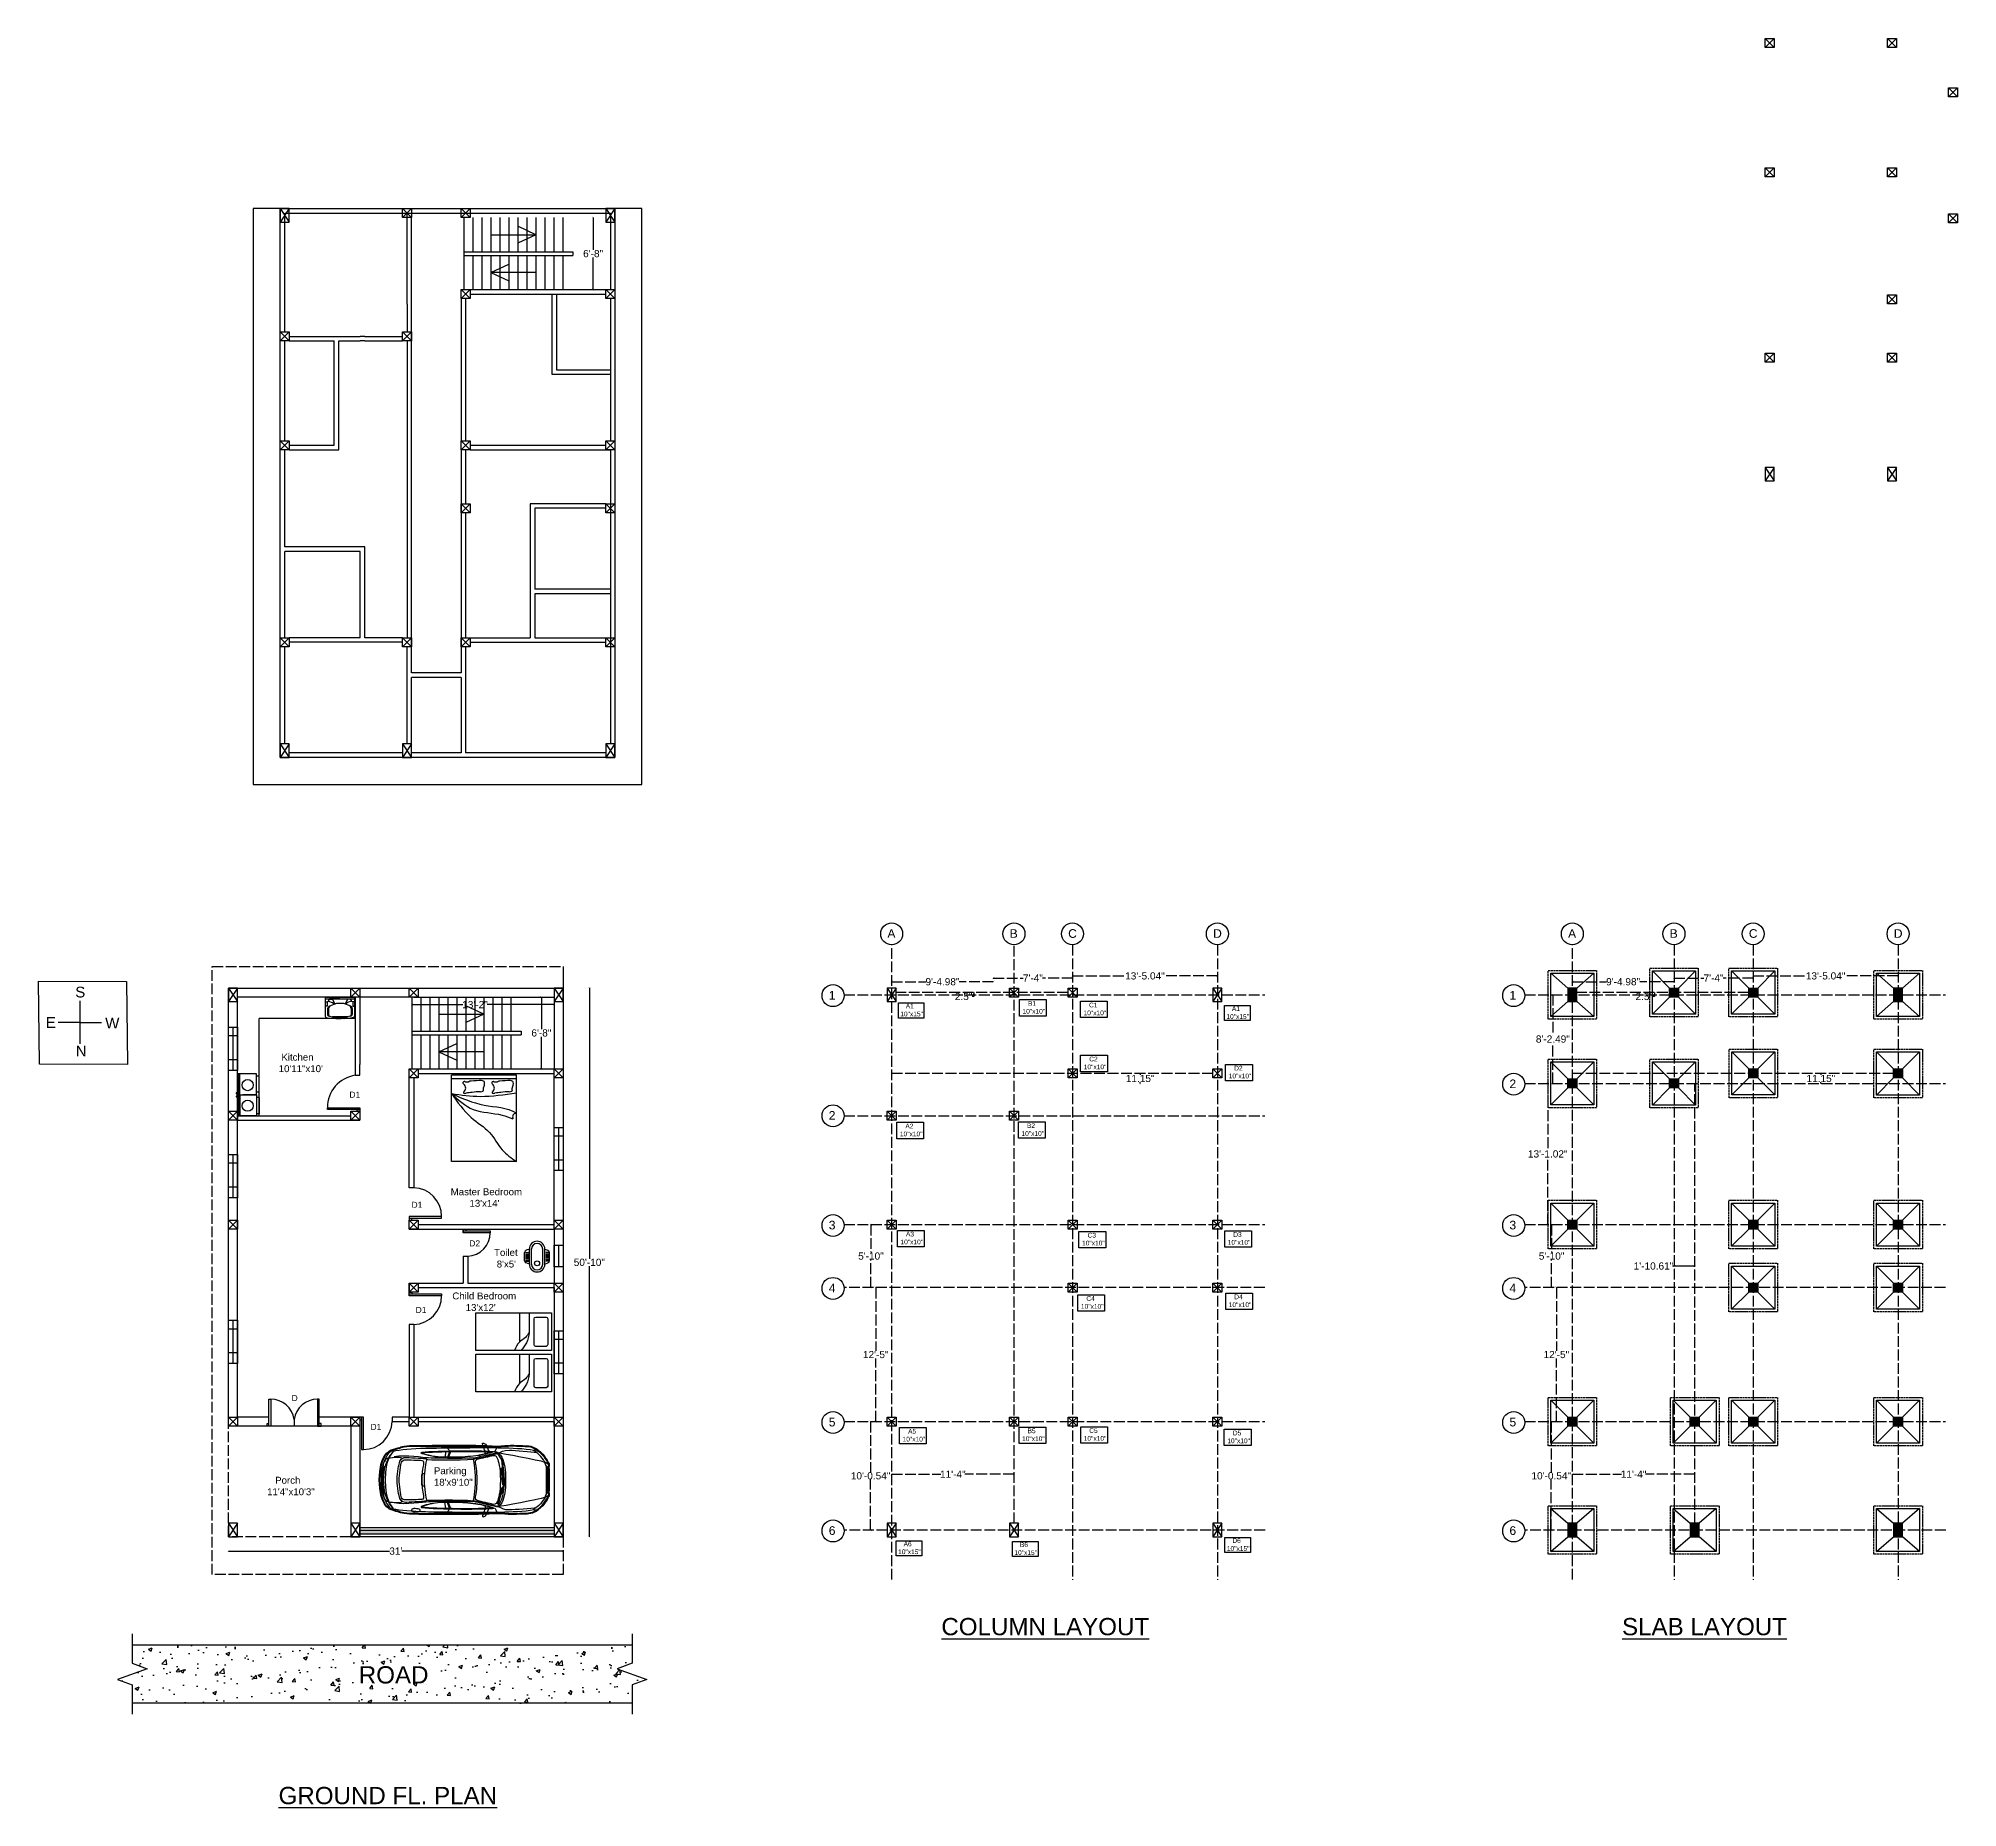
# Model space of a CAD drawing. Header units: inches. Extents: x -19338 to 10560, y -12 to 4973.
# Drawn here: x 287 to 2420, y -12 to 1954 of the extents above; entities that cross this region are included whole.
import ezdxf

# ---------------------------------------------------------------- set-up
doc = ezdxf.new("R2010")
doc.units = ezdxf.units.IN
doc.header["$MEASUREMENT"] = 0
doc.linetypes.add('ACAD_ISO02W100', pattern=[15, 12, -3])
for name, color, linetype in [('C', 141, 'Continuous'), ('C1', 10, 'Continuous'), ('D', 191, 'Continuous'), ('D1', 231, 'Continuous'), ('D2', 31, 'Continuous'), ('V', 150, 'Continuous'), ('W', 70, 'Continuous')]:
    doc.layers.add(name, color=color, linetype=linetype)
doc.layers.add('Dot Line', color=210, linetype='ACAD_ISO02W100', plot=False)
doc.layers.add('Naming', color=50, linetype='Continuous', plot=False)
doc.styles.get("Standard").update_dxf_attribs({"font": 'arial.ttf'})
doc.dimstyles.get("Standard").update_dxf_attribs({"dimtxt": 8, "dimasz": 2, "dimexe": 0.18, "dimexo": 0.0625, "dimgap": 0.09, "dimtad": 0, "dimtih": 1, "dimtoh": 1, "dimdsep": 46, "dimlunit": 3, "dimtxsty": 'Standard', "dimblk": 'ARCHTICK', "dimcen": 0.09, "dimse1": 1, "dimse2": 1, "dimclrd": 2, "dimadec": 0, "dimazin": 0, "dimtfac": 1, "dimtofl": 0, "dimtmove": 0, "dimatfit": 3, "dimfxl": 1, "dimtolj": 1, "dimtzin": 0, "dimarcsym": 0})

msp = doc.modelspace()

# ---------------------------------------------------------------- texts
at = {"attachment_point": 1}
for s, width, gutter_width, insert, char_height in [('A', 5318.3102, 80, (1230.67, 964.257), 9.6), ('B', 5318.3102, 80, (1366.592, 964.257), 9.6), ('C', 5318.3102, 80, (1431.592, 964.257), 9.6), ('D', 5318.3102, 80, (1592.704, 964.257), 9.6), ('A', 5318.3102, 80, (1987.203, 964.257), 9.6), ('B', 5318.3102, 80, (2100.125, 964.257), 9.6), ('C', 5318.3102, 80, (2188.125, 964.257), 9.6), ('D', 5318.3102, 80, (2349.237, 964.257), 9.6), ('S', 6647.88775, 100, (328.019, 900.375), 12), ('1', 5318.3102, 80, (1165.511, 895.648), 9.6), ('1', 5318.3102, 80, (1922.044, 895.648), 9.6), ('E', 6647.88775, 100, (295.261, 866.557), 12), ('W', 6647.88775, 100, (361.282, 865.886), 12), ('N', 6647.88775, 100, (328.558, 834.763), 12), ('2', 5318.3102, 80, (1922.044, 797.179), 9.6), ('2', 5318.3102, 80, (1165.511, 762.064), 9.6), ('3', 5318.3102, 80, (1165.511, 640.148), 9.6), ('3', 5318.3102, 80, (1922.044, 640.148), 9.6), ('4', 5318.3102, 80, (1165.511, 570.148), 9.6), ('4', 5318.3102, 80, (1922.044, 570.148), 9.6), ('5', 5318.3102, 80, (1165.511, 421.148), 9.6), ('5', 5318.3102, 80, (1922.044, 421.148), 9.6), ('6', 5318.3102, 80, (1165.511, 300.57), 9.6), ('6', 5318.3102, 80, (1922.044, 300.57), 9.6)]:
    msp.add_mtext_dynamic_manual_height_columns(s, width=width, gutter_width=gutter_width, heights=[0], dxfattribs=dict(at, insert=insert, char_height=char_height))
at = {"color": 240, "true_color": 0xed1f24, "char_height": 5.2416, "attachment_point": 1}
for s, insert in [('   B1\\P10"x10"', (1380.85, 884.398)), ('   C1\\P10"x10"', (1448.704, 882.606)), ('   C2\\P10"x10"', (1448.891, 822.563)), ('   D2\\P10"x10"', (1609.999, 812.442)), ('   A2\\P10"x10"', (1244.57, 748.033)), ('   B2\\P10"x10"', (1379.692, 748.519)), ('   A3\\P10"x10"', (1245.217, 627.947)), ('   C3\\P10"x10"', (1447.044, 626.697)), ('   D3\\P10"x10"', (1608.98, 627.519)), ('   C4\\P10"x10"', (1445.746, 556.337)), ('   D4\\P10"x10"', (1610.099, 558.183)), ('   A5\\P10"x10"', (1247.556, 408.76)), ('   B5\\P10"x10"', (1380.371, 409.231)), ('   C5\\P10"x10"', (1448.924, 409.572)), ('   D5\\P10"x10"', (1608.496, 406.876))]:
    msp.add_mtext_dynamic_manual_height_columns(s, width=6366.94365, gutter_width=109.2, heights=[0], dxfattribs=dict(at, insert=insert))
at = {"layer": 'C', "char_height": 5.2416, "attachment_point": 1}
for s, insert in [('   A1\\P10"x15"', (1245.002, 881.367)), ('   A1\\P10"x15"', (1607.448, 878.562)), ('   A6\\P10"x15"', (1242.606, 283.544)), ('   B6\\P10"x15"', (1371.822, 282.707)), ('   D6\\P10"x15"', (1607.962, 287.201))]:
    msp.add_mtext_dynamic_manual_height_columns(s, width=3820.16619, gutter_width=65.52, heights=[0], dxfattribs=dict(at, insert=insert))
at = {"layer": 'D', "insert": (568.509, 446.437), "char_height": 6.72, "attachment_point": 1}
msp.add_mtext_dynamic_manual_height_columns('D', width=2233.69028, gutter_width=33.6, heights=[0], dxfattribs=at)
at = {"layer": 'D1', "char_height": 6.72, "attachment_point": 1}
for insert in [(632.759, 783.601), (701.785, 661.241), (706.331, 544.424), (656.156, 414.409)]:
    msp.add_mtext_dynamic_manual_height_columns('D1', width=2233.69028, gutter_width=33.6, heights=[0], dxfattribs=dict(at, insert=insert))
at = {"layer": 'D2', "insert": (765.981, 618.365), "char_height": 6.72, "attachment_point": 1}
msp.add_mtext_dynamic_manual_height_columns('D2', width=2233.69028, gutter_width=33.6, heights=[0], dxfattribs=at)
at = {"layer": 'Naming', "attachment_point": 1}
for s, width, gutter_width, insert, char_height in [(' Kitchen\\P10\'11"x10\'', 3190.98612, 48, (554.133, 825.84), 7.68), ("Master Bedroom\\P       13'x14'", 3988.73265, 60, (745.309, 676.203), 7.68), ("Toilet\\P 8'x5'", 3988.73265, 60, (793.504, 608.692), 7.68), ("Child Bedroom\\P     13'x12'", 3988.73265, 60, (747.108, 560.398), 7.68), ('Parking\\P18\'x9\'10"', 3190.98612, 48, (726.639, 366.096), 7.68), ('   Porch\\P11\'4"x10\'3"', 3190.98612, 48, (541.262, 355.533), 7.68), ('{\\LCOLUMN LAYOUT}', 6381.97224, 96, (1290.626, 198.605), 19.2), ('{\\LSLAB LAYOUT}', 6381.97224, 96, (2047.159, 198.605), 19.2), ('ROAD', 6381.97224, 96, (643.174, 144.979), 19.2), ('{\\LGROUND FL. PLAN}', 6381.97224, 96, (553.973, 10.828), 19.2)]:
    msp.add_mtext_dynamic_manual_height_columns(s, width=width, gutter_width=gutter_width, heights=[0], dxfattribs=dict(at, insert=insert, char_height=char_height))

# ---------------------------------------------------------------- blocks, each defined once
blk = doc.blocks.new('_ArchTick')
at = {"color": 0, "linetype": 'ByBlock', "const_width": 0.15}
blk.add_lwpolyline([(-0.5, -0.5), (0.5, 0.5)], dxfattribs=at)
blk = doc.blocks.new('*D2')
at = {"color": 2, "lineweight": -2, "transparency": 16777216}
for p, q in [((498.3, 272.9), (677.4, 272.9)), ((870.3, 272.9), (691.1, 272.9))]:
    blk.add_line(p, q, dxfattribs=at)
at = {"layer": 'Defpoints', "color": 0, "transparency": 16777216}
for p in [(498.3, 288.9), (870.3, 288.9), (870.3, 272.9)]:
    blk.add_point(p, dxfattribs=at)
at = {"color": 2, "lineweight": -2, "transparency": 16777216, "xscale": 2, "yscale": 2, "zscale": 2, "rotation": 180}
blk.add_blockref('_ArchTick', (498.3, 272.9), dxfattribs=at)
at = {"color": 2, "lineweight": -2, "transparency": 16777216, "xscale": 2, "yscale": 2, "zscale": 2}
blk.add_blockref('_ArchTick', (870.3, 272.9), dxfattribs=at)
at = {"color": 0, "transparency": 16777216, "insert": (684.3, 272.9), "char_height": 8, "attachment_point": 5}
blk.add_mtext("\\A1;31'", dxfattribs=at)
blk = doc.blocks.new('*D3')
at = {"color": 2, "lineweight": -2, "transparency": 16777216}
for p, q in [((702.3, 880.4), (758.8, 880.4)), ((860.3, 880.4), (785.7, 880.4))]:
    blk.add_line(p, q, dxfattribs=at)
at = {"layer": 'Defpoints', "color": 0, "transparency": 16777216}
for p in [(702.3, 888.9), (702.3, 880.4), (860.3, 888.9)]:
    blk.add_point(p, dxfattribs=at)
at = {"color": 2, "lineweight": -2, "transparency": 16777216, "xscale": 2, "yscale": 2, "zscale": 2, "rotation": 180}
blk.add_blockref('_ArchTick', (702.3, 880.4), dxfattribs=at)
at = {"color": 2, "lineweight": -2, "transparency": 16777216, "xscale": 2, "yscale": 2, "zscale": 2}
blk.add_blockref('_ArchTick', (860.3, 880.4), dxfattribs=at)
at = {"color": 0, "transparency": 16777216, "insert": (772.3, 880.4), "char_height": 8, "attachment_point": 5}
blk.add_mtext('\\A1;13\'-2"', dxfattribs=at)
blk = doc.blocks.new('*D4')
at = {"color": 2, "lineweight": -2, "transparency": 16777216}
for p, q in [((846.1, 888.9), (846.1, 853)), ((846.1, 808.9), (846.1, 844.7))]:
    blk.add_line(p, q, dxfattribs=at)
at = {"layer": 'Defpoints', "color": 0, "transparency": 16777216}
for p in [(702.3, 888.9), (702.3, 808.9), (846.1, 808.9)]:
    blk.add_point(p, dxfattribs=at)
at = {"color": 2, "lineweight": -2, "transparency": 16777216, "xscale": 2, "yscale": 2, "zscale": 2}
for p, rotation in [((846.1, 888.9), 90), ((846.1, 808.9), 270)]:
    blk.add_blockref('_ArchTick', p, dxfattribs=dict(at, rotation=rotation))
at = {"color": 0, "transparency": 16777216, "insert": (846.1, 848.9), "char_height": 8, "attachment_point": 5}
blk.add_mtext('\\A1;6\'-8"', dxfattribs=at)
blk = doc.blocks.new('*D5')
at = {"color": 2, "lineweight": -2, "transparency": 16777216}
for p, q in [((899.4, 898.9), (899.4, 598)), ((899.4, 288.9), (899.4, 589.7))]:
    blk.add_line(p, q, dxfattribs=at)
at = {"layer": 'Defpoints', "color": 0, "transparency": 16777216}
for p in [(870.3, 898.9), (870.3, 288.9), (899.4, 288.9)]:
    blk.add_point(p, dxfattribs=at)
at = {"color": 2, "lineweight": -2, "transparency": 16777216, "xscale": 2, "yscale": 2, "zscale": 2}
for p, rotation in [((899.4, 898.9), 90), ((899.4, 288.9), 270)]:
    blk.add_blockref('_ArchTick', p, dxfattribs=dict(at, rotation=rotation))
at = {"color": 0, "transparency": 16777216, "insert": (899.4, 593.9), "char_height": 8, "attachment_point": 5}
blk.add_mtext('\\A1;50\'-10"', dxfattribs=at)
blk = doc.blocks.new('A$C21B07C85')
for p, q in [((0, 0.25), (0, 0.44)), ((0.024, 0.435), (0.085, 0.435)), ((0.107, 0.516), (0.036, 0.487)), ((0.107, 0.174), (0.107, 0.516)), ((0.155, 0.174), (0.155, 0.516)), ((0.408, 0.174), (0.408, 0.516)), ((0.455, 0.516), (0.526, 0.487)), ((0.455, 0.174), (0.455, 0.516)), ((0.538, 0.435), (0.477, 0.435)), ((0.562, 0.25), (0.562, 0.44)), ((0.024, 0.403), (0.085, 0.403)), ((0.024, 0.371), (0.085, 0.371)), ((0.024, 0.34), (0.085, 0.34)), ((0.024, 0.308), (0.085, 0.308)), ((0.024, 0.276), (0.085, 0.276)), ((0.024, 0.245), (0.085, 0.245)), ((0.107, 0.174), (0.036, 0.203)), ((0.455, 0.174), (0.526, 0.203)), ((0.538, 0.403), (0.477, 0.403)), ((0.538, 0.371), (0.477, 0.371)), ((0.538, 0.34), (0.477, 0.34)), ((0.538, 0.308), (0.477, 0.308)), ((0.538, 0.276), (0.477, 0.276)), ((0.538, 0.245), (0.477, 0.245))]:
    blk.add_line(p, q)
blk.add_circle((0.281, 0.194), 0.0563)
for centre, radius, start, end in [((0.048, 0.44), 0.0475, 103.4781, 180), ((0.281, 0.516), 0.174, 0, 180), ((0.281, 0.516), 0.127, 0, 180), ((0.515, 0.44), 0.0475, 0, 76.5219), ((0.048, 0.25), 0.0475, 180, 256.5219), ((0.281, 0.174), 0.174, 180, 0), ((0.281, 0.174), 0.127, 180, 0), ((0.515, 0.25), 0.0475, 283.4781, 0)]:
    blk.add_arc(centre, radius, start, end)
blk = doc.blocks.new('A$C0B5925C7')
at = {"lineweight": 53}
blk.add_open_spline([(0, 1.005), (0.007, 1.685), (0.236, 1.783), (0.386, 1.825), (0.386, 1.825), (0.475, 1.852), (0.546, 1.874), (0.582, 1.885), (0.582, 1.885), (0.619, 1.896), (0.729, 1.919), (0.822, 1.921), (0.822, 1.921), (0.914, 1.923), (1.466, 1.932), (1.618, 1.932), (1.618, 1.932), (1.77, 1.932), (2.484, 1.932), (2.585, 1.932), (2.585, 1.932), (2.686, 1.932), (3.091, 1.91), (3.22, 1.91), (3.22, 1.91), (3.349, 1.91), (3.51, 1.932), (3.577, 1.932), (3.577, 1.932), (3.644, 1.932), (3.998, 1.919), (4.076, 1.914), (4.076, 1.914), (4.154, 1.908), (4.198, 1.879), (4.254, 1.854), (4.254, 1.854), (4.47, 1.756), (4.588, 1.506), (4.606, 1.479), (4.606, 1.479), (4.624, 1.452), (4.634, 1.423), (4.634, 1.388), (4.634, 1.388), (4.634, 1.353), (4.617, 1.345), (4.62, 1.33), (4.62, 1.33), (4.624, 1.316), (4.634, 1.279), (4.634, 1.239), (4.634, 1.239), (4.634, 1.199), (4.634, 1.005), (4.634, 1.005), (4.634, 1.005), (4.634, 1.005), (4.634, 0.811), (4.634, 0.771), (4.634, 0.771), (4.634, 0.731), (4.624, 0.695), (4.62, 0.68), (4.62, 0.68), (4.617, 0.666), (4.634, 0.657), (4.634, 0.622), (4.634, 0.622), (4.634, 0.588), (4.624, 0.559), (4.606, 0.532), (4.606, 0.532), (4.588, 0.504), (4.47, 0.254), (4.254, 0.156), (4.254, 0.156), (4.198, 0.131), (4.154, 0.102), (4.076, 0.096), (4.076, 0.096), (3.998, 0.091), (3.644, 0.078), (3.577, 0.078), (3.577, 0.078), (3.51, 0.078), (3.349, 0.1), (3.22, 0.1), (3.22, 0.1), (3.091, 0.1), (2.686, 0.078), (2.585, 0.078), (2.585, 0.078), (2.484, 0.078), (1.77, 0.078), (1.618, 0.078), (1.618, 0.078), (1.466, 0.078), (0.914, 0.087), (0.822, 0.089), (0.822, 0.089), (0.729, 0.091), (0.619, 0.115), (0.582, 0.125), (0.582, 0.125), (0.546, 0.136), (0.475, 0.158), (0.386, 0.185), (0.386, 0.185), (0.236, 0.227), (0.007, 0.326), (0, 1.005)], degree=3, knots=[0, 0, 0, 0, 0.035714, 0.035714, 0.035714, 0.035714, 0.071429, 0.071429, 0.071429, 0.071429, 0.107143, 0.107143, 0.107143, 0.107143, 0.142857, 0.142857, 0.142857, 0.142857, 0.178571, 0.178571, 0.178571, 0.178571, 0.214286, 0.214286, 0.214286, 0.214286, 0.25, 0.25, 0.25, 0.25, 0.285714, 0.285714, 0.285714, 0.285714, 0.321429, 0.321429, 0.321429, 0.321429, 0.357143, 0.357143, 0.357143, 0.357143, 0.392857, 0.392857, 0.392857, 0.392857, 0.428571, 0.428571, 0.428571, 0.428571, 0.464286, 0.464286, 0.464286, 0.464286, 0.5, 0.5, 0.5, 0.5, 0.535714, 0.535714, 0.535714, 0.535714, 0.571429, 0.571429, 0.571429, 0.571429, 0.607143, 0.607143, 0.607143, 0.607143, 0.642857, 0.642857, 0.642857, 0.642857, 0.678571, 0.678571, 0.678571, 0.678571, 0.714286, 0.714286, 0.714286, 0.714286, 0.75, 0.75, 0.75, 0.75, 0.785714, 0.785714, 0.785714, 0.785714, 0.821429, 0.821429, 0.821429, 0.821429, 0.857143, 0.857143, 0.857143, 0.857143, 0.892857, 0.892857, 0.892857, 0.892857, 0.928571, 0.928571, 0.928571, 0.928571, 0.964286, 0.964286, 0.964286, 0.964286, 1, 1, 1, 1], dxfattribs=at)
at = {"lineweight": 25}
for points, knots in [([(0.174, 1.413), (0.222, 1.601), (0.349, 1.754), (0.372, 1.778), (0.372, 1.778), (0.392, 1.798), (0.394, 1.811), (0.359, 1.808), (0.359, 1.808), (0.324, 1.805), (0.285, 1.76), (0.262, 1.733), (0.262, 1.733), (0.234, 1.699), (0.162, 1.604), (0.126, 1.464), (0.126, 1.464), (0.111, 1.41), (0.116, 1.372), (0.132, 1.362), (0.132, 1.362), (0.147, 1.352), (0.164, 1.376), (0.174, 1.413)], [0, 0, 0, 0, 0.166667, 0.166667, 0.166667, 0.166667, 0.333333, 0.333333, 0.333333, 0.333333, 0.5, 0.5, 0.5, 0.5, 0.666667, 0.666667, 0.666667, 0.666667, 0.833333, 0.833333, 0.833333, 0.833333, 1, 1, 1, 1]), ([(0.382, 0.236), (0.336, 0.303), (0.169, 0.419), (0.169, 1.005), (0.169, 1.005), (0.169, 1.592), (0.336, 1.707), (0.382, 1.774)], [0, 0, 0, 0, 0.5, 0.5, 0.5, 0.5, 1, 1, 1, 1]), ([(0.252, 1.605), (0.296, 1.611), (0.407, 1.621), (0.497, 1.625), (0.497, 1.625), (0.558, 1.628), (0.612, 1.614), (0.62, 1.588)], [0, 0, 0, 0, 0.5, 0.5, 0.5, 0.5, 1, 1, 1, 1]), ([(0.384, 1.793), (0.555, 1.827), (0.901, 1.864), (1.261, 1.87), (1.261, 1.87), (1.622, 1.876), (3.007, 1.892), (3.299, 1.882), (3.299, 1.882), (3.591, 1.873), (3.959, 1.868), (4.209, 1.816)], [0, 0, 0, 0, 0.333333, 0.333333, 0.333333, 0.333333, 0.666667, 0.666667, 0.666667, 0.666667, 1, 1, 1, 1]), ([(2.612, 1.601), (2.172, 1.576), (1.481, 1.599), (1.341, 1.604), (1.341, 1.604), (1.201, 1.61), (0.724, 1.696), (0.405, 1.633)], [0, 0, 0, 0, 0.5, 0.5, 0.5, 0.5, 1, 1, 1, 1]), ([(0.487, 1.005), (0.487, 0.777), (0.533, 0.585), (0.565, 0.496), (0.565, 0.496), (0.597, 0.408), (0.678, 0.391), (0.719, 0.391), (0.719, 0.391), (0.759, 0.391), (1.205, 0.419), (1.237, 0.422), (1.237, 0.422), (1.269, 0.426), (1.297, 0.424), (1.28, 0.493), (1.28, 0.493), (1.262, 0.562), (1.22, 0.92), (1.22, 1.005), (1.22, 1.005), (1.22, 1.091), (1.262, 1.449), (1.28, 1.517), (1.28, 1.517), (1.297, 1.586), (1.269, 1.584), (1.237, 1.588), (1.237, 1.588), (1.205, 1.591), (0.759, 1.62), (0.719, 1.62), (0.719, 1.62), (0.678, 1.62), (0.597, 1.602), (0.565, 1.514), (0.565, 1.514), (0.533, 1.426), (0.487, 1.234), (0.487, 1.005)], [0, 0, 0, 0, 0.1, 0.1, 0.1, 0.1, 0.2, 0.2, 0.2, 0.2, 0.3, 0.3, 0.3, 0.3, 0.4, 0.4, 0.4, 0.4, 0.5, 0.5, 0.5, 0.5, 0.6, 0.6, 0.6, 0.6, 0.7, 0.7, 0.7, 0.7, 0.8, 0.8, 0.8, 0.8, 0.9, 0.9, 0.9, 0.9, 1, 1, 1, 1]), ([(1.172, 1.761), (1.143, 1.757), (1.118, 1.739), (1.172, 1.72), (1.172, 1.72), (1.226, 1.702), (1.337, 1.671), (1.384, 1.662), (1.384, 1.662), (1.431, 1.652), (1.586, 1.624), (1.664, 1.619), (1.664, 1.619), (1.742, 1.615), (2.139, 1.619), (2.234, 1.619), (2.234, 1.619), (2.328, 1.619), (2.65, 1.659), (2.728, 1.673), (2.728, 1.673), (2.806, 1.688), (2.961, 1.718), (3.136, 1.777), (3.136, 1.777), (2.942, 1.812), (1.541, 1.808), (1.172, 1.761)], [0, 0, 0, 0, 0.142857, 0.142857, 0.142857, 0.142857, 0.285714, 0.285714, 0.285714, 0.285714, 0.428571, 0.428571, 0.428571, 0.428571, 0.571429, 0.571429, 0.571429, 0.571429, 0.714286, 0.714286, 0.714286, 0.714286, 0.857143, 0.857143, 0.857143, 0.857143, 1, 1, 1, 1]), ([(1.173, 1.743), (1.173, 1.743), (1.173, 1.743), (1.173, 1.743), (1.173, 1.743), (1.163, 1.741), (1.157, 1.738), (1.154, 1.736), (1.154, 1.736), (1.156, 1.734), (1.162, 1.731), (1.176, 1.726), (1.176, 1.726), (1.228, 1.707), (1.339, 1.677), (1.386, 1.667), (1.386, 1.667), (1.443, 1.656), (1.592, 1.63), (1.665, 1.625), (1.665, 1.625), (1.721, 1.622), (1.954, 1.623), (2.107, 1.625), (2.107, 1.625), (2.107, 1.625), (2.234, 1.625), (2.234, 1.625), (2.234, 1.625), (2.328, 1.625), (2.652, 1.666), (2.726, 1.679), (2.726, 1.679), (2.85, 1.702), (2.968, 1.731), (3.079, 1.766), (3.079, 1.766), (2.758, 1.793), (1.516, 1.786), (1.173, 1.743)], [0, 0, 0, 0, 0.1, 0.1, 0.1, 0.1, 0.2, 0.2, 0.2, 0.2, 0.3, 0.3, 0.3, 0.3, 0.4, 0.4, 0.4, 0.4, 0.5, 0.5, 0.5, 0.5, 0.6, 0.6, 0.6, 0.6, 0.7, 0.7, 0.7, 0.7, 0.8, 0.8, 0.8, 0.8, 0.9, 0.9, 0.9, 0.9, 1, 1, 1, 1]), ([(1.862, 1.932), (1.862, 1.932), (1.862, 1.891), (1.862, 1.878), (1.862, 1.878), (1.862, 1.864), (1.894, 1.829), (1.904, 1.812), (1.904, 1.812), (1.914, 1.796), (1.916, 1.778), (1.916, 1.778)], [0, 0, 0, 0, 0.333333, 0.333333, 0.333333, 0.333333, 0.666667, 0.666667, 0.666667, 0.666667, 1, 1, 1, 1]), ([(1.915, 1.899), (1.907, 1.899), (1.904, 1.91), (1.912, 1.913), (1.912, 1.913), (1.936, 1.92), (1.979, 1.924), (2.021, 1.924), (2.021, 1.924), (2.064, 1.924), (2.105, 1.921), (2.13, 1.914), (2.13, 1.914), (2.138, 1.911), (2.135, 1.901), (2.127, 1.901), (2.127, 1.901), (2.127, 1.901), (1.915, 1.899), (1.915, 1.899)], [0, 0, 0, 0, 0.2, 0.2, 0.2, 0.2, 0.4, 0.4, 0.4, 0.4, 0.6, 0.6, 0.6, 0.6, 0.8, 0.8, 0.8, 0.8, 1, 1, 1, 1]), ([(3.26, 1.736), (3.26, 1.736), (2.569, 1.573), (2.569, 1.573), (2.569, 1.573), (2.569, 1.573), (2.595, 1.599), (2.634, 1.608), (2.634, 1.608), (2.673, 1.617), (3.124, 1.725), (3.161, 1.732), (3.161, 1.732), (3.198, 1.739), (3.26, 1.736), (3.26, 1.736)], [0, 0, 0, 0, 0.25, 0.25, 0.25, 0.25, 0.5, 0.5, 0.5, 0.5, 0.75, 0.75, 0.75, 0.75, 1, 1, 1, 1]), ([(2.625, 1.005), (2.625, 0.698), (2.569, 0.437), (2.569, 0.437), (2.569, 0.437), (2.569, 0.437), (3.26, 0.275), (3.26, 0.275), (3.26, 0.275), (3.302, 0.34), (3.443, 0.424), (3.443, 1.005), (3.443, 1.005), (3.443, 1.586), (3.302, 1.671), (3.26, 1.736), (3.26, 1.736), (3.26, 1.736), (2.569, 1.573), (2.569, 1.573), (2.569, 1.573), (2.569, 1.573), (2.625, 1.313), (2.625, 1.005)], [0, 0, 0, 0, 0.166667, 0.166667, 0.166667, 0.166667, 0.333333, 0.333333, 0.333333, 0.333333, 0.5, 0.5, 0.5, 0.5, 0.666667, 0.666667, 0.666667, 0.666667, 0.833333, 0.833333, 0.833333, 0.833333, 1, 1, 1, 1]), ([(2.669, 1.005), (2.669, 0.761), (2.629, 0.561), (2.622, 0.515), (2.622, 0.515), (2.616, 0.477), (2.657, 0.442), (2.706, 0.432), (2.706, 0.432), (2.755, 0.421), (3.04, 0.354), (3.081, 0.344), (3.081, 0.344), (3.122, 0.335), (3.19, 0.319), (3.218, 0.409), (3.218, 0.409), (3.246, 0.499), (3.302, 0.658), (3.302, 1.005), (3.302, 1.005), (3.302, 1.352), (3.246, 1.511), (3.218, 1.601), (3.218, 1.601), (3.19, 1.691), (3.122, 1.675), (3.081, 1.666), (3.081, 1.666), (3.04, 1.657), (2.755, 1.589), (2.706, 1.579), (2.706, 1.579), (2.657, 1.568), (2.616, 1.533), (2.622, 1.495), (2.622, 1.495), (2.629, 1.449), (2.669, 1.249), (2.669, 1.005)], [0, 0, 0, 0, 0.1, 0.1, 0.1, 0.1, 0.2, 0.2, 0.2, 0.2, 0.3, 0.3, 0.3, 0.3, 0.4, 0.4, 0.4, 0.4, 0.5, 0.5, 0.5, 0.5, 0.6, 0.6, 0.6, 0.6, 0.7, 0.7, 0.7, 0.7, 0.8, 0.8, 0.8, 0.8, 0.9, 0.9, 0.9, 0.9, 1, 1, 1, 1]), ([(2.994, 1.773), (2.985, 1.782), (2.978, 1.793), (2.974, 1.808), (2.974, 1.808), (2.964, 1.844), (2.913, 2.008), (2.843, 2.01), (2.843, 2.01), (2.813, 2.01), (2.802, 2.01), (2.813, 1.986), (2.813, 1.986), (2.823, 1.963), (2.866, 1.845), (2.871, 1.826), (2.871, 1.826), (2.877, 1.808), (2.893, 1.781), (2.903, 1.771), (2.903, 1.771), (2.932, 1.769), (2.974, 1.769), (2.994, 1.773)], [0, 0, 0, 0, 0.166667, 0.166667, 0.166667, 0.166667, 0.333333, 0.333333, 0.333333, 0.333333, 0.5, 0.5, 0.5, 0.5, 0.666667, 0.666667, 0.666667, 0.666667, 0.833333, 0.833333, 0.833333, 0.833333, 1, 1, 1, 1]), ([(2.994, 1.773), (2.974, 1.769), (2.932, 1.769), (2.903, 1.771), (2.903, 1.771), (2.904, 1.77), (2.905, 1.77), (2.906, 1.769), (2.906, 1.769), (2.895, 1.764), (2.88, 1.737), (2.884, 1.712), (2.884, 1.712), (2.898, 1.716), (3.033, 1.752), (3.033, 1.752), (3.033, 1.752), (3.021, 1.753), (3.006, 1.76), (2.994, 1.773)], [0, 0, 0, 0, 0.2, 0.2, 0.2, 0.2, 0.4, 0.4, 0.4, 0.4, 0.6, 0.6, 0.6, 0.6, 0.8, 0.8, 0.8, 0.8, 1, 1, 1, 1]), ([(3.234, 0.281), (3.276, 0.36), (3.408, 0.482), (3.408, 1.005), (3.408, 1.005), (3.408, 1.528), (3.276, 1.65), (3.234, 1.729)], [0, 0, 0, 0, 0.5, 0.5, 0.5, 0.5, 1, 1, 1, 1]), ([(3.26, 1.736), (3.303, 1.757), (3.387, 1.822), (3.547, 1.815), (3.547, 1.815), (3.706, 1.808), (4.147, 1.78), (4.287, 1.755)], [0, 0, 0, 0, 0.5, 0.5, 0.5, 0.5, 1, 1, 1, 1]), ([(3.361, 1.549), (3.37, 1.523), (3.372, 1.502), (3.373, 1.476), (3.373, 1.476), (3.373, 1.457), (3.378, 1.171), (3.378, 1.171), (3.378, 1.171), (3.378, 1.171), (3.371, 1.149), (3.371, 1.149), (3.371, 1.149), (3.371, 1.149), (3.374, 1.123), (3.375, 1.11), (3.375, 1.11), (3.376, 1.096), (3.364, 1.094), (3.364, 1.094), (3.364, 1.094), (3.364, 1.094), (3.356, 1.169), (3.356, 1.169), (3.356, 1.169), (3.356, 1.169), (3.366, 1.19), (3.366, 1.19), (3.366, 1.19), (3.366, 1.19), (3.333, 1.548), (3.333, 1.548), (3.333, 1.548), (3.333, 1.548), (3.329, 1.558), (3.324, 1.575), (3.324, 1.575), (3.318, 1.591), (3.323, 1.597), (3.33, 1.599), (3.33, 1.599), (3.337, 1.601), (3.343, 1.603), (3.347, 1.593), (3.347, 1.593), (3.35, 1.583), (3.356, 1.566), (3.361, 1.549)], [0, 0, 0, 0, 0.083333, 0.083333, 0.083333, 0.083333, 0.166667, 0.166667, 0.166667, 0.166667, 0.25, 0.25, 0.25, 0.25, 0.333333, 0.333333, 0.333333, 0.333333, 0.416667, 0.416667, 0.416667, 0.416667, 0.5, 0.5, 0.5, 0.5, 0.583333, 0.583333, 0.583333, 0.583333, 0.666667, 0.666667, 0.666667, 0.666667, 0.75, 0.75, 0.75, 0.75, 0.833333, 0.833333, 0.833333, 0.833333, 0.916667, 0.916667, 0.916667, 0.916667, 1, 1, 1, 1]), ([(4.254, 1.822), (4.214, 1.822), (4.189, 1.817), (4.224, 1.797), (4.224, 1.797), (4.421, 1.681), (4.514, 1.484), (4.514, 1.484), (4.514, 1.484), (4.514, 1.484), (4.609, 1.431), (4.61, 1.427), (4.61, 1.427), (4.556, 1.557), (4.417, 1.739), (4.321, 1.801), (4.321, 1.801), (4.302, 1.816), (4.292, 1.822), (4.254, 1.822)], [0, 0, 0, 0, 0.2, 0.2, 0.2, 0.2, 0.4, 0.4, 0.4, 0.4, 0.6, 0.6, 0.6, 0.6, 0.8, 0.8, 0.8, 0.8, 1, 1, 1, 1]), ([(0.137, 0.51), (0.095, 0.576), (0.058, 0.747), (0.058, 1.005), (0.058, 1.005), (0.058, 1.264), (0.095, 1.434), (0.137, 1.5)], [0, 0, 0, 0, 0.5, 0.5, 0.5, 0.5, 1, 1, 1, 1]), ([(0.116, 0.645), (0.097, 0.75), (0.084, 0.834), (0.084, 1.005), (0.084, 1.005), (0.084, 1.176), (0.097, 1.26), (0.116, 1.365)], [0, 0, 0, 0, 0.5, 0.5, 0.5, 0.5, 1, 1, 1, 1]), ([(0.15, 0.645), (0.137, 0.713), (0.119, 0.868), (0.119, 1.005), (0.119, 1.005), (0.119, 1.142), (0.137, 1.297), (0.15, 1.365)], [0, 0, 0, 0, 0.5, 0.5, 0.5, 0.5, 1, 1, 1, 1]), ([(0.54, 1.005), (0.54, 0.897), (0.588, 0.556), (0.609, 0.518), (0.609, 0.518), (0.63, 0.479), (0.66, 0.458), (0.719, 0.458), (0.719, 0.458), (0.777, 0.458), (1.103, 0.468), (1.156, 0.472), (1.156, 0.472), (1.209, 0.475), (1.214, 0.523), (1.207, 0.571), (1.207, 0.571), (1.2, 0.618), (1.16, 0.786), (1.16, 1.005), (1.16, 1.005), (1.16, 1.225), (1.2, 1.392), (1.207, 1.44), (1.207, 1.44), (1.214, 1.487), (1.209, 1.535), (1.156, 1.538), (1.156, 1.538), (1.103, 1.542), (0.777, 1.553), (0.719, 1.553), (0.719, 1.553), (0.66, 1.553), (0.63, 1.531), (0.609, 1.493), (0.609, 1.493), (0.588, 1.454), (0.54, 1.113), (0.54, 1.005)], [0, 0, 0, 0, 0.1, 0.1, 0.1, 0.1, 0.2, 0.2, 0.2, 0.2, 0.3, 0.3, 0.3, 0.3, 0.4, 0.4, 0.4, 0.4, 0.5, 0.5, 0.5, 0.5, 0.6, 0.6, 0.6, 0.6, 0.7, 0.7, 0.7, 0.7, 0.8, 0.8, 0.8, 0.8, 0.9, 0.9, 0.9, 0.9, 1, 1, 1, 1]), ([(1.16, 1.005), (1.16, 1.005), (1.162, 0.876), (1.167, 0.842), (1.167, 0.842), (1.17, 0.821), (1.233, 0.831), (1.232, 0.841), (1.232, 0.841), (1.226, 0.903), (1.22, 0.955), (1.22, 1.005), (1.22, 1.005), (1.22, 1.055), (1.226, 1.108), (1.232, 1.17), (1.232, 1.17), (1.233, 1.179), (1.17, 1.189), (1.167, 1.168), (1.167, 1.168), (1.162, 1.135), (1.16, 1.005), (1.16, 1.005)], [0, 0, 0, 0, 0.166667, 0.166667, 0.166667, 0.166667, 0.333333, 0.333333, 0.333333, 0.333333, 0.5, 0.5, 0.5, 0.5, 0.666667, 0.666667, 0.666667, 0.666667, 0.833333, 0.833333, 0.833333, 0.833333, 1, 1, 1, 1]), ([(3.372, 0.873), (3.377, 0.938), (3.372, 1.01), (3.365, 1.084), (3.365, 1.084), (3.361, 1.12), (3.358, 1.155), (3.354, 1.191), (3.354, 1.191), (3.35, 1.24), (3.34, 1.282), (3.329, 1.328), (3.329, 1.328), (3.329, 1.328), (3.321, 1.328), (3.321, 1.328), (3.321, 1.328), (3.343, 1.172), (3.358, 1.011), (3.364, 0.872), (3.364, 0.872), (3.364, 0.872), (3.372, 0.873), (3.372, 0.873)], [0, 0, 0, 0, 0.166667, 0.166667, 0.166667, 0.166667, 0.333333, 0.333333, 0.333333, 0.333333, 0.5, 0.5, 0.5, 0.5, 0.666667, 0.666667, 0.666667, 0.666667, 0.833333, 0.833333, 0.833333, 0.833333, 1, 1, 1, 1]), ([(3.337, 1.552), (3.337, 1.552), (3.347, 1.52), (3.347, 1.52), (3.347, 1.52), (3.347, 1.52), (3.362, 1.356), (3.362, 1.356), (3.362, 1.356), (3.362, 1.356), (3.375, 1.347), (3.375, 1.347)], [0, 0, 0, 0, 0.333333, 0.333333, 0.333333, 0.333333, 0.666667, 0.666667, 0.666667, 0.666667, 1, 1, 1, 1]), ([(4.63, 1.001), (4.63, 1.001), (4.63, 0.771), (4.63, 0.771), (4.63, 0.771), (4.63, 0.734), (4.621, 0.7), (4.617, 0.684), (4.617, 0.684), (4.617, 0.684), (4.616, 0.681), (4.616, 0.681), (4.616, 0.681), (4.612, 0.667), (4.582, 0.644), (4.566, 0.629), (4.566, 0.629), (4.55, 0.615), (4.549, 0.629), (4.549, 0.655), (4.549, 0.655), (4.549, 0.681), (4.549, 1.005), (4.549, 1.005), (4.549, 1.005), (4.549, 1.005), (4.549, 1.329), (4.549, 1.355), (4.549, 1.355), (4.549, 1.381), (4.55, 1.395), (4.566, 1.381), (4.566, 1.381), (4.582, 1.366), (4.612, 1.344), (4.616, 1.329), (4.616, 1.329), (4.616, 1.329), (4.617, 1.326), (4.617, 1.326), (4.617, 1.326), (4.621, 1.31), (4.63, 1.276), (4.63, 1.239), (4.63, 1.239), (4.63, 1.239), (4.63, 1.009), (4.63, 1.009), (4.63, 1.009), (4.63, 1.009), (4.63, 1.001), (4.63, 1.001)], [0, 0, 0, 0, 0.076923, 0.076923, 0.076923, 0.076923, 0.153846, 0.153846, 0.153846, 0.153846, 0.230769, 0.230769, 0.230769, 0.230769, 0.307692, 0.307692, 0.307692, 0.307692, 0.384615, 0.384615, 0.384615, 0.384615, 0.461538, 0.461538, 0.461538, 0.461538, 0.538462, 0.538462, 0.538462, 0.538462, 0.615385, 0.615385, 0.615385, 0.615385, 0.692308, 0.692308, 0.692308, 0.692308, 0.769231, 0.769231, 0.769231, 0.769231, 0.846154, 0.846154, 0.846154, 0.846154, 0.923077, 0.923077, 0.923077, 0.923077, 1, 1, 1, 1]), ([(4.561, 1.355), (4.561, 1.355), (4.561, 1.355), (4.561, 1.355), (4.561, 1.355), (4.561, 1.355), (4.561, 0.655), (4.561, 0.655), (4.561, 0.655), (4.561, 0.649), (4.561, 0.645), (4.561, 0.641), (4.561, 0.641), (4.565, 0.644), (4.57, 0.648), (4.57, 0.648), (4.57, 0.648), (4.582, 0.659), (4.602, 0.676), (4.605, 0.685), (4.605, 0.685), (4.605, 0.685), (4.606, 0.687), (4.606, 0.687), (4.606, 0.687), (4.609, 0.703), (4.618, 0.735), (4.618, 0.771), (4.618, 0.771), (4.618, 0.771), (4.618, 1.239), (4.618, 1.239), (4.618, 1.239), (4.618, 1.275), (4.609, 1.307), (4.606, 1.323), (4.606, 1.323), (4.606, 1.323), (4.605, 1.326), (4.605, 1.326), (4.605, 1.326), (4.602, 1.334), (4.582, 1.351), (4.57, 1.362), (4.57, 1.362), (4.57, 1.362), (4.565, 1.366), (4.561, 1.369), (4.561, 1.369), (4.561, 1.366), (4.561, 1.361), (4.561, 1.355)], [0, 0, 0, 0, 0.076923, 0.076923, 0.076923, 0.076923, 0.153846, 0.153846, 0.153846, 0.153846, 0.230769, 0.230769, 0.230769, 0.230769, 0.307692, 0.307692, 0.307692, 0.307692, 0.384615, 0.384615, 0.384615, 0.384615, 0.461538, 0.461538, 0.461538, 0.461538, 0.538462, 0.538462, 0.538462, 0.538462, 0.615385, 0.615385, 0.615385, 0.615385, 0.692308, 0.692308, 0.692308, 0.692308, 0.769231, 0.769231, 0.769231, 0.769231, 0.846154, 0.846154, 0.846154, 0.846154, 0.923077, 0.923077, 0.923077, 0.923077, 1, 1, 1, 1]), ([(0.174, 0.597), (0.222, 0.409), (0.349, 0.256), (0.372, 0.233), (0.372, 0.233), (0.392, 0.212), (0.394, 0.199), (0.359, 0.203), (0.359, 0.203), (0.324, 0.206), (0.285, 0.25), (0.262, 0.277), (0.262, 0.277), (0.234, 0.311), (0.162, 0.406), (0.126, 0.546), (0.126, 0.546), (0.111, 0.6), (0.116, 0.638), (0.132, 0.648), (0.132, 0.648), (0.147, 0.658), (0.164, 0.635), (0.174, 0.597)], [0, 0, 0, 0, 0.166667, 0.166667, 0.166667, 0.166667, 0.333333, 0.333333, 0.333333, 0.333333, 0.5, 0.5, 0.5, 0.5, 0.666667, 0.666667, 0.666667, 0.666667, 0.833333, 0.833333, 0.833333, 0.833333, 1, 1, 1, 1]), ([(3.236, 0.342), (3.26, 0.403), (3.277, 0.472), (3.293, 0.545), (3.293, 0.545), (3.301, 0.58), (3.309, 0.615), (3.316, 0.65), (3.316, 0.65), (3.327, 0.698), (3.33, 0.741), (3.334, 0.788), (3.334, 0.788), (3.334, 0.788), (3.327, 0.791), (3.327, 0.791), (3.327, 0.791), (3.3, 0.636), (3.265, 0.478), (3.228, 0.344), (3.228, 0.344), (3.228, 0.344), (3.236, 0.342), (3.236, 0.342)], [0, 0, 0, 0, 0.166667, 0.166667, 0.166667, 0.166667, 0.333333, 0.333333, 0.333333, 0.333333, 0.5, 0.5, 0.5, 0.5, 0.666667, 0.666667, 0.666667, 0.666667, 0.833333, 0.833333, 0.833333, 0.833333, 1, 1, 1, 1]), ([(3.441, 0.984), (3.441, 0.956), (3.436, 0.935), (3.429, 0.911), (3.429, 0.911), (3.423, 0.893), (3.334, 0.623), (3.334, 0.623), (3.334, 0.623), (3.334, 0.623), (3.319, 0.605), (3.319, 0.605), (3.319, 0.605), (3.319, 0.605), (3.314, 0.58), (3.311, 0.567), (3.311, 0.567), (3.308, 0.553), (3.295, 0.554), (3.295, 0.554), (3.295, 0.554), (3.295, 0.554), (3.312, 0.629), (3.312, 0.629), (3.312, 0.629), (3.312, 0.629), (3.324, 0.641), (3.324, 0.641), (3.324, 0.641), (3.324, 0.641), (3.414, 0.992), (3.414, 0.992), (3.414, 0.992), (3.414, 0.992), (3.414, 1.003), (3.414, 1.021), (3.414, 1.021), (3.414, 1.038), (3.42, 1.041), (3.427, 1.041), (3.427, 1.041), (3.435, 1.041), (3.442, 1.04), (3.442, 1.03), (3.442, 1.03), (3.443, 1.019), (3.442, 1.002), (3.441, 0.984)], [0, 0, 0, 0, 0.083333, 0.083333, 0.083333, 0.083333, 0.166667, 0.166667, 0.166667, 0.166667, 0.25, 0.25, 0.25, 0.25, 0.333333, 0.333333, 0.333333, 0.333333, 0.416667, 0.416667, 0.416667, 0.416667, 0.5, 0.5, 0.5, 0.5, 0.583333, 0.583333, 0.583333, 0.583333, 0.666667, 0.666667, 0.666667, 0.666667, 0.75, 0.75, 0.75, 0.75, 0.833333, 0.833333, 0.833333, 0.833333, 0.916667, 0.916667, 0.916667, 0.916667, 1, 1, 1, 1]), ([(3.419, 0.996), (3.419, 0.996), (3.418, 0.96), (3.418, 0.96), (3.418, 0.96), (3.418, 0.96), (3.378, 0.802), (3.378, 0.802), (3.378, 0.802), (3.378, 0.802), (3.388, 0.789), (3.388, 0.789)], [0, 0, 0, 0, 0.333333, 0.333333, 0.333333, 0.333333, 0.666667, 0.666667, 0.666667, 0.666667, 1, 1, 1, 1]), ([(4.254, 0.188), (4.214, 0.188), (4.189, 0.193), (4.224, 0.214), (4.224, 0.214), (4.421, 0.33), (4.514, 0.526), (4.514, 0.526), (4.514, 0.526), (4.514, 0.526), (4.609, 0.58), (4.61, 0.583), (4.61, 0.583), (4.556, 0.453), (4.417, 0.271), (4.321, 0.209), (4.321, 0.209), (4.302, 0.194), (4.292, 0.188), (4.254, 0.188)], [0, 0, 0, 0, 0.2, 0.2, 0.2, 0.2, 0.4, 0.4, 0.4, 0.4, 0.6, 0.6, 0.6, 0.6, 0.8, 0.8, 0.8, 0.8, 1, 1, 1, 1]), ([(0.252, 0.405), (0.296, 0.4), (0.407, 0.389), (0.497, 0.385), (0.497, 0.385), (0.558, 0.383), (0.612, 0.396), (0.62, 0.422)], [0, 0, 0, 0, 0.5, 0.5, 0.5, 0.5, 1, 1, 1, 1]), ([(0.384, 0.217), (0.555, 0.183), (0.901, 0.147), (1.261, 0.14), (1.261, 0.14), (1.622, 0.134), (3.007, 0.119), (3.299, 0.128), (3.299, 0.128), (3.591, 0.137), (3.959, 0.143), (4.209, 0.194)], [0, 0, 0, 0, 0.333333, 0.333333, 0.333333, 0.333333, 0.666667, 0.666667, 0.666667, 0.666667, 1, 1, 1, 1]), ([(2.612, 0.41), (2.172, 0.434), (1.481, 0.411), (1.341, 0.406), (1.341, 0.406), (1.201, 0.401), (0.724, 0.315), (0.405, 0.378)], [0, 0, 0, 0, 0.5, 0.5, 0.5, 0.5, 1, 1, 1, 1]), ([(0.935, 0.23), (0.912, 0.232), (0.888, 0.224), (0.887, 0.191), (0.887, 0.191), (0.886, 0.157), (0.904, 0.134), (0.949, 0.129), (0.949, 0.129), (0.993, 0.124), (1.037, 0.124), (1.061, 0.124), (1.061, 0.124), (1.086, 0.124), (1.108, 0.142), (1.108, 0.169), (1.108, 0.169), (1.108, 0.196), (1.091, 0.223), (1.052, 0.228), (1.052, 0.228), (1.012, 0.232), (0.935, 0.23), (0.935, 0.23)], [0, 0, 0, 0, 0.166667, 0.166667, 0.166667, 0.166667, 0.333333, 0.333333, 0.333333, 0.333333, 0.5, 0.5, 0.5, 0.5, 0.666667, 0.666667, 0.666667, 0.666667, 0.833333, 0.833333, 0.833333, 0.833333, 1, 1, 1, 1]), ([(1.172, 0.25), (1.143, 0.253), (1.118, 0.271), (1.172, 0.29), (1.172, 0.29), (1.226, 0.309), (1.337, 0.339), (1.384, 0.349), (1.384, 0.349), (1.431, 0.358), (1.586, 0.386), (1.664, 0.391), (1.664, 0.391), (1.742, 0.396), (2.139, 0.391), (2.234, 0.391), (2.234, 0.391), (2.328, 0.391), (2.65, 0.351), (2.728, 0.337), (2.728, 0.337), (2.806, 0.323), (2.961, 0.292), (3.136, 0.233), (3.136, 0.233), (2.942, 0.198), (1.541, 0.203), (1.172, 0.25)], [0, 0, 0, 0, 0.142857, 0.142857, 0.142857, 0.142857, 0.285714, 0.285714, 0.285714, 0.285714, 0.428571, 0.428571, 0.428571, 0.428571, 0.571429, 0.571429, 0.571429, 0.571429, 0.714286, 0.714286, 0.714286, 0.714286, 0.857143, 0.857143, 0.857143, 0.857143, 1, 1, 1, 1]), ([(1.173, 0.268), (1.173, 0.268), (1.173, 0.268), (1.173, 0.268), (1.173, 0.268), (1.163, 0.269), (1.157, 0.272), (1.154, 0.274), (1.154, 0.274), (1.156, 0.276), (1.162, 0.28), (1.176, 0.284), (1.176, 0.284), (1.228, 0.303), (1.339, 0.333), (1.386, 0.343), (1.386, 0.343), (1.443, 0.354), (1.592, 0.381), (1.665, 0.385), (1.665, 0.385), (1.721, 0.388), (1.954, 0.387), (2.107, 0.386), (2.107, 0.386), (2.107, 0.386), (2.234, 0.385), (2.234, 0.385), (2.234, 0.385), (2.328, 0.385), (2.652, 0.345), (2.726, 0.331), (2.726, 0.331), (2.85, 0.308), (2.968, 0.279), (3.079, 0.245), (3.079, 0.245), (2.758, 0.217), (1.516, 0.224), (1.173, 0.268)], [0, 0, 0, 0, 0.1, 0.1, 0.1, 0.1, 0.2, 0.2, 0.2, 0.2, 0.3, 0.3, 0.3, 0.3, 0.4, 0.4, 0.4, 0.4, 0.5, 0.5, 0.5, 0.5, 0.6, 0.6, 0.6, 0.6, 0.7, 0.7, 0.7, 0.7, 0.8, 0.8, 0.8, 0.8, 0.9, 0.9, 0.9, 0.9, 1, 1, 1, 1]), ([(1.862, 0.078), (1.862, 0.078), (1.862, 0.119), (1.862, 0.133), (1.862, 0.133), (1.862, 0.146), (1.894, 0.182), (1.904, 0.198), (1.904, 0.198), (1.914, 0.214), (1.916, 0.232), (1.916, 0.232)], [0, 0, 0, 0, 0.333333, 0.333333, 0.333333, 0.333333, 0.666667, 0.666667, 0.666667, 0.666667, 1, 1, 1, 1]), ([(1.915, 0.112), (1.907, 0.112), (1.904, 0.1), (1.912, 0.098), (1.912, 0.098), (1.936, 0.09), (1.979, 0.086), (2.021, 0.086), (2.021, 0.086), (2.064, 0.086), (2.105, 0.089), (2.13, 0.096), (2.13, 0.096), (2.138, 0.099), (2.135, 0.109), (2.127, 0.109), (2.127, 0.109), (2.127, 0.109), (1.915, 0.112), (1.915, 0.112)], [0, 0, 0, 0, 0.2, 0.2, 0.2, 0.2, 0.4, 0.4, 0.4, 0.4, 0.6, 0.6, 0.6, 0.6, 0.8, 0.8, 0.8, 0.8, 1, 1, 1, 1]), ([(3.26, 0.275), (3.26, 0.275), (2.569, 0.437), (2.569, 0.437), (2.569, 0.437), (2.569, 0.437), (2.595, 0.412), (2.634, 0.402), (2.634, 0.402), (2.673, 0.393), (3.124, 0.285), (3.161, 0.278), (3.161, 0.278), (3.198, 0.272), (3.26, 0.275), (3.26, 0.275)], [0, 0, 0, 0, 0.25, 0.25, 0.25, 0.25, 0.5, 0.5, 0.5, 0.5, 0.75, 0.75, 0.75, 0.75, 1, 1, 1, 1]), ([(2.994, 0.237), (2.985, 0.228), (2.978, 0.217), (2.974, 0.202), (2.974, 0.202), (2.964, 0.166), (2.913, 0.002), (2.843, 0), (2.843, 0), (2.813, 0), (2.802, 0.001), (2.813, 0.024), (2.813, 0.024), (2.823, 0.047), (2.866, 0.165), (2.871, 0.185), (2.871, 0.185), (2.877, 0.203), (2.893, 0.229), (2.903, 0.239), (2.903, 0.239), (2.932, 0.241), (2.974, 0.241), (2.994, 0.237)], [0, 0, 0, 0, 0.166667, 0.166667, 0.166667, 0.166667, 0.333333, 0.333333, 0.333333, 0.333333, 0.5, 0.5, 0.5, 0.5, 0.666667, 0.666667, 0.666667, 0.666667, 0.833333, 0.833333, 0.833333, 0.833333, 1, 1, 1, 1]), ([(2.994, 0.237), (2.974, 0.241), (2.932, 0.241), (2.903, 0.239), (2.903, 0.239), (2.904, 0.24), (2.905, 0.241), (2.906, 0.241), (2.906, 0.241), (2.895, 0.246), (2.88, 0.273), (2.884, 0.298), (2.884, 0.298), (2.898, 0.295), (3.033, 0.259), (3.033, 0.259), (3.033, 0.259), (3.021, 0.257), (3.006, 0.25), (2.994, 0.237)], [0, 0, 0, 0, 0.2, 0.2, 0.2, 0.2, 0.4, 0.4, 0.4, 0.4, 0.6, 0.6, 0.6, 0.6, 0.8, 0.8, 0.8, 0.8, 1, 1, 1, 1]), ([(3.26, 0.275), (3.303, 0.254), (3.387, 0.188), (3.547, 0.195), (3.547, 0.195), (3.706, 0.202), (4.147, 0.23), (4.287, 0.256)], [0, 0, 0, 0, 0.5, 0.5, 0.5, 0.5, 1, 1, 1, 1])]:
    blk.add_open_spline(points, degree=3, knots=knots, dxfattribs=at)
for points in [[(0.252, 1.605), (0.196, 1.6), (0.157, 1.545), (0.14, 1.509)], [(1.058, 1.925), (1.166, 1.919), (1.519, 1.914), (1.909, 1.911)], [(1.285, 1.558), (1.285, 1.558), (2.185, 1.536), (2.569, 1.573)], [(1.817, 1.776), (1.817, 1.776), (1.786, 1.623), (1.786, 1.623)], [(1.916, 1.778), (1.916, 1.778), (1.862, 1.617), (1.862, 1.617)], [(1.941, 1.778), (1.941, 1.778), (1.891, 1.623), (1.891, 1.623)], [(2.134, 1.909), (2.555, 1.907), (2.974, 1.907), (3.143, 1.912)], [(3.125, 1.778), (3.157, 1.775), (3.236, 1.767), (3.26, 1.736)], [(3.147, 1.776), (3.147, 1.776), (3.201, 1.852), (3.201, 1.91)], [(4.514, 1.484), (4.323, 1.544), (3.347, 1.725), (3.252, 1.736)], [(3.331, 1.551), (3.331, 1.551), (3.358, 1.56), (3.358, 1.56)], [(4.545, 1.381), (4.545, 1.381), (4.514, 1.484), (4.514, 1.484)], [(4.574, 1.358), (4.574, 1.358), (4.574, 0.653), (4.574, 0.653)], [(4.589, 1.345), (4.589, 1.345), (4.589, 0.667), (4.589, 0.667)], [(4.603, 1.329), (4.603, 1.329), (4.603, 1.146), (4.603, 1.146)], [(4.514, 0.526), (4.323, 0.466), (3.347, 0.285), (3.252, 0.274)], [(3.414, 0.996), (3.414, 0.996), (3.442, 0.995), (3.442, 0.995)], [(4.545, 0.629), (4.545, 0.629), (4.514, 0.526), (4.514, 0.526)], [(4.603, 0.681), (4.603, 0.681), (4.603, 0.864), (4.603, 0.864)], [(0.252, 0.405), (0.196, 0.411), (0.157, 0.465), (0.14, 0.501)], [(1.058, 0.085), (1.166, 0.091), (1.519, 0.096), (1.909, 0.099)], [(1.285, 0.452), (1.285, 0.452), (2.185, 0.474), (2.569, 0.437)], [(1.817, 0.234), (1.817, 0.234), (1.786, 0.387), (1.786, 0.387)], [(1.916, 0.232), (1.916, 0.232), (1.862, 0.393), (1.862, 0.393)], [(1.941, 0.232), (1.941, 0.232), (1.891, 0.387), (1.891, 0.387)], [(2.134, 0.101), (2.555, 0.103), (2.974, 0.103), (3.143, 0.099)], [(3.147, 0.234), (3.147, 0.234), (3.201, 0.158), (3.201, 0.1)]]:
    blk.add_open_spline(points, degree=3, dxfattribs=at)
for points, knots in [([(0.487, 1.005), (0.487, 0.777), (0.533, 0.585), (0.565, 0.496), (0.565, 0.496), (0.597, 0.408), (0.678, 0.391), (0.719, 0.391), (0.719, 0.391), (0.759, 0.391), (1.205, 0.419), (1.237, 0.422), (1.237, 0.422), (1.269, 0.426), (1.297, 0.424), (1.28, 0.493), (1.28, 0.493), (1.262, 0.562), (1.22, 0.92), (1.22, 1.005), (1.22, 1.005), (1.22, 1.091), (1.262, 1.449), (1.28, 1.517), (1.28, 1.517), (1.297, 1.586), (1.269, 1.584), (1.237, 1.588), (1.237, 1.588), (1.205, 1.591), (0.759, 1.62), (0.719, 1.62), (0.719, 1.62), (0.678, 1.62), (0.597, 1.602), (0.565, 1.514), (0.565, 1.514), (0.533, 1.426), (0.487, 1.234), (0.487, 1.005)], [0, 0, 0, 0, 0.1, 0.1, 0.1, 0.1, 0.2, 0.2, 0.2, 0.2, 0.3, 0.3, 0.3, 0.3, 0.4, 0.4, 0.4, 0.4, 0.5, 0.5, 0.5, 0.5, 0.6, 0.6, 0.6, 0.6, 0.7, 0.7, 0.7, 0.7, 0.8, 0.8, 0.8, 0.8, 0.9, 0.9, 0.9, 0.9, 1, 1, 1, 1]), ([(3.26, 1.736), (3.26, 1.736), (2.569, 1.573), (2.569, 1.573), (2.569, 1.573), (2.569, 1.573), (2.595, 1.599), (2.634, 1.608), (2.634, 1.608), (2.673, 1.617), (3.124, 1.725), (3.161, 1.732), (3.161, 1.732), (3.198, 1.739), (3.26, 1.736), (3.26, 1.736)], [0, 0, 0, 0, 0.25, 0.25, 0.25, 0.25, 0.5, 0.5, 0.5, 0.5, 0.75, 0.75, 0.75, 0.75, 1, 1, 1, 1]), ([(2.625, 1.005), (2.625, 0.698), (2.569, 0.437), (2.569, 0.437), (2.569, 0.437), (2.569, 0.437), (3.26, 0.275), (3.26, 0.275), (3.26, 0.275), (3.302, 0.34), (3.443, 0.424), (3.443, 1.005), (3.443, 1.005), (3.443, 1.586), (3.302, 1.671), (3.26, 1.736), (3.26, 1.736), (3.26, 1.736), (2.569, 1.573), (2.569, 1.573), (2.569, 1.573), (2.569, 1.573), (2.625, 1.313), (2.625, 1.005)], [0, 0, 0, 0, 0.166667, 0.166667, 0.166667, 0.166667, 0.333333, 0.333333, 0.333333, 0.333333, 0.5, 0.5, 0.5, 0.5, 0.666667, 0.666667, 0.666667, 0.666667, 0.833333, 0.833333, 0.833333, 0.833333, 1, 1, 1, 1]), ([(3.361, 1.549), (3.37, 1.523), (3.372, 1.502), (3.373, 1.476), (3.373, 1.476), (3.373, 1.457), (3.378, 1.171), (3.378, 1.171), (3.378, 1.171), (3.378, 1.171), (3.371, 1.149), (3.371, 1.149), (3.371, 1.149), (3.371, 1.149), (3.374, 1.123), (3.375, 1.11), (3.375, 1.11), (3.376, 1.096), (3.364, 1.094), (3.364, 1.094), (3.364, 1.094), (3.364, 1.094), (3.356, 1.169), (3.356, 1.169), (3.356, 1.169), (3.356, 1.169), (3.366, 1.19), (3.366, 1.19), (3.366, 1.19), (3.366, 1.19), (3.333, 1.548), (3.333, 1.548), (3.333, 1.548), (3.333, 1.548), (3.329, 1.558), (3.324, 1.575), (3.324, 1.575), (3.318, 1.591), (3.323, 1.597), (3.33, 1.599), (3.33, 1.599), (3.337, 1.601), (3.343, 1.603), (3.347, 1.593), (3.347, 1.593), (3.35, 1.583), (3.356, 1.566), (3.361, 1.549)], [0, 0, 0, 0, 0.083333, 0.083333, 0.083333, 0.083333, 0.166667, 0.166667, 0.166667, 0.166667, 0.25, 0.25, 0.25, 0.25, 0.333333, 0.333333, 0.333333, 0.333333, 0.416667, 0.416667, 0.416667, 0.416667, 0.5, 0.5, 0.5, 0.5, 0.583333, 0.583333, 0.583333, 0.583333, 0.666667, 0.666667, 0.666667, 0.666667, 0.75, 0.75, 0.75, 0.75, 0.833333, 0.833333, 0.833333, 0.833333, 0.916667, 0.916667, 0.916667, 0.916667, 1, 1, 1, 1]), ([(4.254, 1.822), (4.214, 1.822), (4.189, 1.817), (4.224, 1.797), (4.224, 1.797), (4.421, 1.681), (4.514, 1.484), (4.514, 1.484), (4.514, 1.484), (4.514, 1.484), (4.609, 1.431), (4.61, 1.427), (4.61, 1.427), (4.556, 1.557), (4.417, 1.739), (4.321, 1.801), (4.321, 1.801), (4.302, 1.816), (4.292, 1.822), (4.254, 1.822)], [0, 0, 0, 0, 0.2, 0.2, 0.2, 0.2, 0.4, 0.4, 0.4, 0.4, 0.6, 0.6, 0.6, 0.6, 0.8, 0.8, 0.8, 0.8, 1, 1, 1, 1]), ([(4.59, 1.099), (4.59, 1.086), (4.591, 1.076), (4.593, 1.067), (4.593, 1.067), (4.591, 1.059), (4.59, 1.048), (4.59, 1.035), (4.59, 1.035), (4.59, 1.023), (4.591, 1.012), (4.593, 1.004), (4.593, 1.004), (4.591, 0.997), (4.59, 0.985), (4.59, 0.974), (4.59, 0.974), (4.59, 0.961), (4.591, 0.95), (4.593, 0.942), (4.593, 0.942), (4.591, 0.933), (4.59, 0.923), (4.59, 0.91), (4.59, 0.91), (4.59, 0.885), (4.596, 0.863), (4.603, 0.863), (4.603, 0.863), (4.609, 0.863), (4.615, 0.885), (4.615, 0.91), (4.615, 0.91), (4.615, 0.923), (4.614, 0.933), (4.612, 0.942), (4.612, 0.942), (4.614, 0.95), (4.615, 0.961), (4.615, 0.974), (4.615, 0.974), (4.615, 0.985), (4.614, 0.997), (4.612, 1.004), (4.612, 1.004), (4.614, 1.012), (4.615, 1.023), (4.615, 1.035), (4.615, 1.035), (4.615, 1.049), (4.613, 1.064), (4.612, 1.067), (4.612, 1.067), (4.614, 1.076), (4.615, 1.086), (4.615, 1.099), (4.615, 1.099), (4.615, 1.124), (4.609, 1.146), (4.603, 1.146), (4.603, 1.146), (4.596, 1.146), (4.59, 1.124), (4.59, 1.099)], [0, 0, 0, 0, 0.0625, 0.0625, 0.0625, 0.0625, 0.125, 0.125, 0.125, 0.125, 0.1875, 0.1875, 0.1875, 0.1875, 0.25, 0.25, 0.25, 0.25, 0.3125, 0.3125, 0.3125, 0.3125, 0.375, 0.375, 0.375, 0.375, 0.4375, 0.4375, 0.4375, 0.4375, 0.5, 0.5, 0.5, 0.5, 0.5625, 0.5625, 0.5625, 0.5625, 0.625, 0.625, 0.625, 0.625, 0.6875, 0.6875, 0.6875, 0.6875, 0.75, 0.75, 0.75, 0.75, 0.8125, 0.8125, 0.8125, 0.8125, 0.875, 0.875, 0.875, 0.875, 0.9375, 0.9375, 0.9375, 0.9375, 1, 1, 1, 1]), ([(4.254, 0.188), (4.214, 0.188), (4.189, 0.193), (4.224, 0.214), (4.224, 0.214), (4.421, 0.33), (4.514, 0.526), (4.514, 0.526), (4.514, 0.526), (4.514, 0.526), (4.609, 0.58), (4.61, 0.583), (4.61, 0.583), (4.556, 0.453), (4.417, 0.271), (4.321, 0.209), (4.321, 0.209), (4.302, 0.194), (4.292, 0.188), (4.254, 0.188)], [0, 0, 0, 0, 0.2, 0.2, 0.2, 0.2, 0.4, 0.4, 0.4, 0.4, 0.6, 0.6, 0.6, 0.6, 0.8, 0.8, 0.8, 0.8, 1, 1, 1, 1])]:
    blk.add_open_spline(points, degree=3, knots=knots)
at = {"lineweight": 18}
for points, knots in [([(4.59, 1.099), (4.59, 1.086), (4.591, 1.076), (4.593, 1.067), (4.593, 1.067), (4.591, 1.059), (4.59, 1.048), (4.59, 1.035), (4.59, 1.035), (4.59, 1.023), (4.591, 1.012), (4.593, 1.004), (4.593, 1.004), (4.591, 0.997), (4.59, 0.985), (4.59, 0.974), (4.59, 0.974), (4.59, 0.961), (4.591, 0.95), (4.593, 0.942), (4.593, 0.942), (4.591, 0.933), (4.59, 0.923), (4.59, 0.91), (4.59, 0.91), (4.59, 0.885), (4.596, 0.863), (4.603, 0.863), (4.603, 0.863), (4.609, 0.863), (4.615, 0.885), (4.615, 0.91), (4.615, 0.91), (4.615, 0.923), (4.614, 0.933), (4.612, 0.942), (4.612, 0.942), (4.614, 0.95), (4.615, 0.961), (4.615, 0.974), (4.615, 0.974), (4.615, 0.985), (4.614, 0.997), (4.612, 1.004), (4.612, 1.004), (4.614, 1.012), (4.615, 1.023), (4.615, 1.035), (4.615, 1.035), (4.615, 1.049), (4.613, 1.064), (4.612, 1.067), (4.612, 1.067), (4.614, 1.076), (4.615, 1.086), (4.615, 1.099), (4.615, 1.099), (4.615, 1.124), (4.609, 1.146), (4.603, 1.146), (4.603, 1.146), (4.596, 1.146), (4.59, 1.124), (4.59, 1.099)], [0, 0, 0, 0, 0.0625, 0.0625, 0.0625, 0.0625, 0.125, 0.125, 0.125, 0.125, 0.1875, 0.1875, 0.1875, 0.1875, 0.25, 0.25, 0.25, 0.25, 0.3125, 0.3125, 0.3125, 0.3125, 0.375, 0.375, 0.375, 0.375, 0.4375, 0.4375, 0.4375, 0.4375, 0.5, 0.5, 0.5, 0.5, 0.5625, 0.5625, 0.5625, 0.5625, 0.625, 0.625, 0.625, 0.625, 0.6875, 0.6875, 0.6875, 0.6875, 0.75, 0.75, 0.75, 0.75, 0.8125, 0.8125, 0.8125, 0.8125, 0.875, 0.875, 0.875, 0.875, 0.9375, 0.9375, 0.9375, 0.9375, 1, 1, 1, 1]), ([(4.612, 1.099), (4.612, 1.089), (4.611, 1.081), (4.609, 1.075), (4.609, 1.075), (4.607, 1.08), (4.605, 1.083), (4.603, 1.083), (4.603, 1.083), (4.6, 1.083), (4.598, 1.08), (4.596, 1.075), (4.596, 1.075), (4.594, 1.081), (4.593, 1.089), (4.593, 1.099), (4.593, 1.099), (4.593, 1.118), (4.597, 1.134), (4.603, 1.134), (4.603, 1.134), (4.608, 1.134), (4.612, 1.118), (4.612, 1.099)], [0, 0, 0, 0, 0.166667, 0.166667, 0.166667, 0.166667, 0.333333, 0.333333, 0.333333, 0.333333, 0.5, 0.5, 0.5, 0.5, 0.666667, 0.666667, 0.666667, 0.666667, 0.833333, 0.833333, 0.833333, 0.833333, 1, 1, 1, 1]), ([(4.61, 1.012), (4.608, 1.017), (4.605, 1.02), (4.603, 1.02), (4.603, 1.02), (4.6, 1.02), (4.598, 1.017), (4.596, 1.012), (4.596, 1.012), (4.594, 1.019), (4.593, 1.026), (4.593, 1.035), (4.593, 1.035), (4.593, 1.044), (4.594, 1.053), (4.596, 1.059), (4.596, 1.059), (4.598, 1.054), (4.6, 1.051), (4.603, 1.051), (4.603, 1.051), (4.605, 1.051), (4.607, 1.054), (4.609, 1.059), (4.609, 1.059), (4.611, 1.053), (4.612, 1.044), (4.612, 1.035), (4.612, 1.035), (4.612, 1.026), (4.611, 1.019), (4.61, 1.012)], [0, 0, 0, 0, 0.125, 0.125, 0.125, 0.125, 0.25, 0.25, 0.25, 0.25, 0.375, 0.375, 0.375, 0.375, 0.5, 0.5, 0.5, 0.5, 0.625, 0.625, 0.625, 0.625, 0.75, 0.75, 0.75, 0.75, 0.875, 0.875, 0.875, 0.875, 1, 1, 1, 1]), ([(4.603, 1.064), (4.601, 1.064), (4.6, 1.065), (4.599, 1.067), (4.599, 1.067), (4.6, 1.07), (4.601, 1.07), (4.603, 1.07), (4.603, 1.07), (4.604, 1.07), (4.606, 1.07), (4.607, 1.067), (4.607, 1.067), (4.606, 1.065), (4.604, 1.064), (4.603, 1.064)], [0, 0, 0, 0, 0.25, 0.25, 0.25, 0.25, 0.5, 0.5, 0.5, 0.5, 0.75, 0.75, 0.75, 0.75, 1, 1, 1, 1]), ([(4.609, 0.949), (4.607, 0.955), (4.605, 0.958), (4.603, 0.958), (4.603, 0.958), (4.6, 0.958), (4.598, 0.955), (4.596, 0.949), (4.596, 0.949), (4.594, 0.956), (4.593, 0.965), (4.593, 0.974), (4.593, 0.974), (4.593, 0.982), (4.594, 0.99), (4.596, 0.997), (4.596, 0.997), (4.598, 0.991), (4.6, 0.988), (4.603, 0.988), (4.603, 0.988), (4.605, 0.988), (4.608, 0.991), (4.61, 0.997), (4.61, 0.997), (4.611, 0.99), (4.612, 0.982), (4.612, 0.974), (4.612, 0.974), (4.612, 0.965), (4.611, 0.956), (4.609, 0.949)], [0, 0, 0, 0, 0.125, 0.125, 0.125, 0.125, 0.25, 0.25, 0.25, 0.25, 0.375, 0.375, 0.375, 0.375, 0.5, 0.5, 0.5, 0.5, 0.625, 0.625, 0.625, 0.625, 0.75, 0.75, 0.75, 0.75, 0.875, 0.875, 0.875, 0.875, 1, 1, 1, 1]), ([(4.603, 0.875), (4.597, 0.875), (4.593, 0.891), (4.593, 0.91), (4.593, 0.91), (4.593, 0.92), (4.594, 0.928), (4.596, 0.934), (4.596, 0.934), (4.598, 0.929), (4.6, 0.926), (4.603, 0.926), (4.603, 0.926), (4.605, 0.926), (4.607, 0.929), (4.609, 0.934), (4.609, 0.934), (4.611, 0.928), (4.612, 0.92), (4.612, 0.91), (4.612, 0.91), (4.612, 0.891), (4.608, 0.875), (4.603, 0.875)], [0, 0, 0, 0, 0.166667, 0.166667, 0.166667, 0.166667, 0.333333, 0.333333, 0.333333, 0.333333, 0.5, 0.5, 0.5, 0.5, 0.666667, 0.666667, 0.666667, 0.666667, 0.833333, 0.833333, 0.833333, 0.833333, 1, 1, 1, 1]), ([(4.603, 1), (4.601, 1), (4.6, 1.002), (4.598, 1.004), (4.598, 1.004), (4.6, 1.007), (4.601, 1.009), (4.603, 1.009), (4.603, 1.009), (4.604, 1.009), (4.606, 1.007), (4.607, 1.004), (4.607, 1.004), (4.606, 1.002), (4.604, 1), (4.603, 1)], [0, 0, 0, 0, 0.25, 0.25, 0.25, 0.25, 0.5, 0.5, 0.5, 0.5, 0.75, 0.75, 0.75, 0.75, 1, 1, 1, 1]), ([(4.603, 0.938), (4.601, 0.938), (4.6, 0.939), (4.599, 0.942), (4.599, 0.942), (4.6, 0.944), (4.601, 0.945), (4.603, 0.945), (4.603, 0.945), (4.604, 0.945), (4.606, 0.944), (4.607, 0.942), (4.607, 0.942), (4.606, 0.939), (4.604, 0.938), (4.603, 0.938)], [0, 0, 0, 0, 0.25, 0.25, 0.25, 0.25, 0.5, 0.5, 0.5, 0.5, 0.75, 0.75, 0.75, 0.75, 1, 1, 1, 1])]:
    blk.add_open_spline(points, degree=3, knots=knots, dxfattribs=at)
blk = doc.blocks.new('A$C214113DD')
for p, q in [((0, 0.41), (0, 0.048)), ((0, 0.41), (0.559, 0.41)), ((0, 0.381), (0.56, 0.381)), ((0.078, 0.365), (0.116, 0.372)), ((0.28, 0.381), (0.08, 0.381)), ((0.122, 0.373), (0.116, 0.372)), ((0.13, 0.37), (0.122, 0.373)), ((0.137, 0.365), (0.13, 0.37)), ((0.428, 0.369), (0.421, 0.364)), ((0.436, 0.372), (0.428, 0.369)), ((0.444, 0.372), (0.436, 0.372)), ((0.482, 0.365), (0.444, 0.372)), ((0.559, 0.41), (0.56, 0.048)), ((0.003, 0.32), (0.033, 0.32)), ((0.033, 0.239), (0.003, 0.239)), ((0.018, 0.024), (0.073, 0.009)), ((0.033, 0.32), (0.063, 0.334)), ((0.033, 0.32), (0.033, 0.239)), ((0.046, 0.208), (0.043, 0.192)), ((0.043, 0.192), (0.043, 0.176)), ((0.043, 0.176), (0.043, 0.078)), ((0.043, 0.176), (0.043, 0.078)), ((0.043, 0.078), (0.044, 0.07)), ((0.044, 0.07), (0.049, 0.062)), ((0.054, 0.223), (0.046, 0.208)), ((0.049, 0.062), (0.055, 0.056)), ((0.067, 0.235), (0.054, 0.223)), ((0.055, 0.056), (0.062, 0.054)), ((0.059, 0.349), (0.057, 0.343)), ((0.057, 0.343), (0.058, 0.339)), ((0.058, 0.339), (0.059, 0.336)), ((0.063, 0.357), (0.059, 0.349)), ((0.059, 0.336), (0.062, 0.334)), ((0.068, 0.215), (0.061, 0.194)), ((0.061, 0.194), (0.061, 0.073)), ((0.061, 0.073), (0.063, 0.065)), ((0.062, 0.334), (0.063, 0.333)), ((0.062, 0.054), (0.09, 0.047)), ((0.07, 0.362), (0.063, 0.357)), ((0.063, 0.333), (0.132, 0.308)), ((0.063, 0.065), (0.067, 0.057)), ((0.077, 0.24), (0.067, 0.235)), ((0.067, 0.057), (0.074, 0.052)), ((0.088, 0.244), (0.068, 0.215)), ((0.078, 0.365), (0.07, 0.362)), ((0.073, 0.009), (0.201, 0)), ((0.074, 0.052), (0.08, 0.049)), ((0.213, 0.289), (0.077, 0.24)), ((0.08, 0.049), (0.139, 0.034)), ((0.14, 0.304), (0.132, 0.308)), ((0.421, 0.034), (0.136, 0.034)), ((0.142, 0.358), (0.137, 0.365)), ((0.139, 0.034), (0.424, 0.034)), ((0.174, 0.275), (0.14, 0.304)), ((0.142, 0.358), (0.181, 0.278)), ((0.153, 0.293), (0.164, 0.277)), ((0.201, 0), (0.202, 0)), ((0.358, 0.288), (0.213, 0.289)), ((0.493, 0.237), (0.358, 0.288)), ((0.358, 0), (0.359, 0)), ((0.487, 0.009), (0.359, 0)), ((0.418, 0.358), (0.38, 0.279)), ((0.413, 0.299), (0.39, 0.276)), ((0.407, 0.293), (0.396, 0.277)), ((0.413, 0.299), (0.407, 0.293)), ((0.428, 0.308), (0.413, 0.299)), ((0.428, 0.308), (0.413, 0.299)), ((0.421, 0.364), (0.418, 0.358)), ((0.48, 0.049), (0.421, 0.034)), ((0.497, 0.333), (0.428, 0.308)), ((0.47, 0.047), (0.498, 0.054)), ((0.482, 0.233), (0.472, 0.245)), ((0.48, 0.049), (0.488, 0.053)), ((0.489, 0.363), (0.482, 0.365)), ((0.498, 0.194), (0.482, 0.233)), ((0.542, 0.024), (0.487, 0.009)), ((0.488, 0.053), (0.494, 0.059)), ((0.496, 0.358), (0.489, 0.363)), ((0.494, 0.236), (0.493, 0.237)), ((0.507, 0.225), (0.494, 0.236)), ((0.494, 0.059), (0.498, 0.067)), ((0.501, 0.351), (0.496, 0.358)), ((0.497, 0.333), (0.5, 0.335)), ((0.527, 0.32), (0.497, 0.334)), ((0.498, 0.067), (0.499, 0.073)), ((0.498, 0.054), (0.506, 0.057)), ((0.499, 0.194), (0.499, 0.073)), ((0.5, 0.335), (0.502, 0.338)), ((0.503, 0.343), (0.501, 0.351)), ((0.502, 0.338), (0.503, 0.342)), ((0.503, 0.342), (0.503, 0.343)), ((0.506, 0.057), (0.512, 0.063)), ((0.515, 0.209), (0.507, 0.225)), ((0.512, 0.063), (0.516, 0.071)), ((0.518, 0.192), (0.515, 0.209)), ((0.516, 0.071), (0.517, 0.078)), ((0.518, 0.192), (0.517, 0.176)), ((0.517, 0.176), (0.517, 0.078)), ((0.517, 0.176), (0.517, 0.078)), ((0.527, 0.32), (0.527, 0.239)), ((0.557, 0.32), (0.527, 0.32)), ((0.527, 0.239), (0.557, 0.239)), ((0.202, 0), (0.306, 0)), ((0.358, 0), (0.254, 0))]:
    blk.add_line(p, q)
for centre, start, end in [((0.025, 0.048), 179.8661, 254.1086), ((0.535, 0.048), 285.8912, 0.326)]:
    blk.add_arc(centre, 0.025, start, end)
blk = doc.blocks.new('A$C720672EA')
for p, q in [((0, 97), (0, 797)), ((0, 797), (775, 797)), ((775, 757), (0, 757)), ((775, 717), (0, 717)), ((15, 717), (15, 757)), ((735, 747), (15, 747)), ((735, 737), (15, 737)), ((735, 727), (15, 727)), ((732, 854), (702, 854)), ((702, 854), (702, 814)), ((702, 814), (732, 814)), ((712, 814), (712, 797)), ((722, 797), (722, 814)), ((732, 814), (732, 854)), ((735, 717), (735, 757)), ((775, 797), (775, 97)), ((1551, 797), (775, 797)), ((775, 797), (775, 97)), ((775, 757), (1551, 757)), ((775, 717), (1551, 717)), ((815, 717), (815, 757)), ((815, 747), (1535, 747)), ((815, 737), (1535, 737)), ((815, 727), (1535, 727)), ((818, 854), (818, 814)), ((848, 854), (818, 854)), ((818, 814), (848, 814)), ((828, 814), (828, 797)), ((838, 797), (838, 814)), ((848, 814), (848, 854)), ((1535, 717), (1535, 757)), ((1551, 97), (1551, 797)), ((775, 97), (0, 97)), ((75, 0), (75, 97)), ((675, 0), (75, 0)), ((675, 0), (675, 97)), ((775, 97), (775, 600)), ((775, 97), (775, 600)), ((775, 97), (1551, 97)), ((875, 0), (875, 97)), ((875, 0), (1475, 0)), ((1475, 0), (1475, 97))]:
    blk.add_line(p, q)
blk = doc.blocks.new('*D19')
at = {"color": 2, "linetype": 'ACAD_ISO02W100', "lineweight": -2, "transparency": 16777216}
for p, q in [((1326.8, 889.4), (1324.8, 889.4)), ((1326.8, 893.9), (1326.8, 891.4)), ((1326.8, 891.4), (1326.8, 889.4))]:
    blk.add_line(p, q, dxfattribs=at)
at = {"layer": 'Defpoints', "color": 0, "linetype": 'ACAD_ISO02W100', "transparency": 16777216}
for p in [(1326.8, 893.9), (1326.8, 891.4), (1326.8, 891.4)]:
    blk.add_point(p, dxfattribs=at)
at = {"color": 2, "linetype": 'ACAD_ISO02W100', "lineweight": -2, "transparency": 16777216, "xscale": 2, "yscale": 2, "zscale": 2}
for p, rotation in [((1326.8, 893.9), 90), ((1326.8, 891.4), 270)]:
    blk.add_blockref('_ArchTick', p, dxfattribs=dict(at, rotation=rotation))
at = {"color": 0, "linetype": 'ACAD_ISO02W100', "transparency": 16777216, "insert": (1315.4, 889.4), "char_height": 8, "attachment_point": 5}
blk.add_mtext('\\A1;2.5"', dxfattribs=at)
blk = doc.blocks.new('*D20')
at = {"color": 2, "linetype": 'ACAD_ISO02W100', "lineweight": -2, "transparency": 16777216}
for p, q in [((1511.6, 803.9), (1511.6, 802.5)), ((1511.6, 792.7), (1511.6, 794.1))]:
    blk.add_line(p, q, dxfattribs=at)
at = {"layer": 'Defpoints', "color": 0, "linetype": 'ACAD_ISO02W100', "transparency": 16777216}
for p in [(1511.6, 792.7), (1513.2, 803.9), (1513.2, 792.7)]:
    blk.add_point(p, dxfattribs=at)
at = {"color": 2, "linetype": 'ACAD_ISO02W100', "lineweight": -2, "transparency": 16777216, "xscale": 2, "yscale": 2, "zscale": 2}
for p, rotation in [((1511.6, 803.9), 90), ((1511.6, 792.7), 270)]:
    blk.add_blockref('_ArchTick', p, dxfattribs=dict(at, rotation=rotation))
at = {"color": 0, "linetype": 'ACAD_ISO02W100', "transparency": 16777216, "insert": (1511.6, 798.3), "char_height": 8, "attachment_point": 5}
blk.add_mtext('\\A1;11.15"', dxfattribs=at)
blk = doc.blocks.new('*D21')
at = {"color": 2, "linetype": 'ACAD_ISO02W100', "lineweight": -2, "transparency": 16777216}
for p, q in [((1235.4, 358.4), (1290, 358.4)), ((1371.4, 358.4), (1316.9, 358.4))]:
    blk.add_line(p, q, dxfattribs=at)
at = {"layer": 'Defpoints', "color": 0, "linetype": 'ACAD_ISO02W100', "transparency": 16777216}
for p in [(1235.4, 356), (1371.4, 358.4), (1371.4, 356)]:
    blk.add_point(p, dxfattribs=at)
at = {"color": 2, "linetype": 'ACAD_ISO02W100', "lineweight": -2, "transparency": 16777216, "xscale": 2, "yscale": 2, "zscale": 2, "rotation": 180}
blk.add_blockref('_ArchTick', (1235.4, 358.4), dxfattribs=at)
at = {"color": 2, "linetype": 'ACAD_ISO02W100', "lineweight": -2, "transparency": 16777216, "xscale": 2, "yscale": 2, "zscale": 2}
blk.add_blockref('_ArchTick', (1371.4, 358.4), dxfattribs=at)
at = {"color": 0, "linetype": 'ACAD_ISO02W100', "transparency": 16777216, "insert": (1303.4, 358.4), "char_height": 8, "attachment_point": 5}
blk.add_mtext('\\A1;11\'-4"', dxfattribs=at)
blk = doc.blocks.new('*D22')
at = {"color": 2, "linetype": 'ACAD_ISO02W100', "lineweight": -2, "transparency": 16777216}
for p, q in [((1235.4, 905.8), (1273.4, 905.8)), ((1348.4, 905.8), (1310.4, 905.8))]:
    blk.add_line(p, q, dxfattribs=at)
at = {"layer": 'Defpoints', "color": 0, "linetype": 'ACAD_ISO02W100', "transparency": 16777216}
for p in [(1235.4, 905.3), (1348.4, 905.8), (1348.4, 905.5)]:
    blk.add_point(p, dxfattribs=at)
at = {"color": 2, "linetype": 'ACAD_ISO02W100', "lineweight": -2, "transparency": 16777216, "xscale": 2, "yscale": 2, "zscale": 2, "rotation": 180}
blk.add_blockref('_ArchTick', (1235.4, 905.8), dxfattribs=at)
at = {"color": 2, "linetype": 'ACAD_ISO02W100', "lineweight": -2, "transparency": 16777216, "xscale": 2, "yscale": 2, "zscale": 2}
blk.add_blockref('_ArchTick', (1348.4, 905.8), dxfattribs=at)
at = {"color": 0, "linetype": 'ACAD_ISO02W100', "transparency": 16777216, "insert": (1291.9, 905.8), "char_height": 8, "attachment_point": 5}
blk.add_mtext('\\A1;9\'-4.98"', dxfattribs=at)
blk = doc.blocks.new('*D23')
at = {"color": 2, "linetype": 'ACAD_ISO02W100', "lineweight": -2, "transparency": 16777216}
for p, q in [((1348.4, 910), (1381.7, 910)), ((1436.4, 910), (1403.1, 910))]:
    blk.add_line(p, q, dxfattribs=at)
at = {"layer": 'Defpoints', "color": 0, "linetype": 'ACAD_ISO02W100', "transparency": 16777216}
for p in [(1348.4, 919.3), (1436.4, 919.4), (1436.4, 910)]:
    blk.add_point(p, dxfattribs=at)
at = {"color": 2, "linetype": 'ACAD_ISO02W100', "lineweight": -2, "transparency": 16777216, "xscale": 2, "yscale": 2, "zscale": 2, "rotation": 180}
blk.add_blockref('_ArchTick', (1348.4, 910), dxfattribs=at)
at = {"color": 2, "linetype": 'ACAD_ISO02W100', "lineweight": -2, "transparency": 16777216, "xscale": 2, "yscale": 2, "zscale": 2}
blk.add_blockref('_ArchTick', (1436.4, 910), dxfattribs=at)
at = {"color": 0, "linetype": 'ACAD_ISO02W100', "transparency": 16777216, "insert": (1392.4, 910), "char_height": 8, "attachment_point": 5}
blk.add_mtext('\\A1;7\'-4"', dxfattribs=at)
blk = doc.blocks.new('*D24')
at = {"color": 2, "linetype": 'ACAD_ISO02W100', "lineweight": -2, "transparency": 16777216}
for p, q in [((1212.4, 635.9), (1212.4, 605)), ((1212.4, 565.9), (1212.4, 596.7))]:
    blk.add_line(p, q, dxfattribs=at)
at = {"layer": 'Defpoints', "color": 0, "linetype": 'ACAD_ISO02W100', "transparency": 16777216}
for p in [(1217.9, 635.9), (1212.4, 565.9), (1217.9, 565.9)]:
    blk.add_point(p, dxfattribs=at)
at = {"color": 2, "linetype": 'ACAD_ISO02W100', "lineweight": -2, "transparency": 16777216, "xscale": 2, "yscale": 2, "zscale": 2}
for p, rotation in [((1212.4, 635.9), 90), ((1212.4, 565.9), 270)]:
    blk.add_blockref('_ArchTick', p, dxfattribs=dict(at, rotation=rotation))
at = {"color": 0, "linetype": 'ACAD_ISO02W100', "transparency": 16777216, "insert": (1212.4, 600.9), "char_height": 8, "attachment_point": 5}
blk.add_mtext('\\A1;5\'-10"', dxfattribs=at)
blk = doc.blocks.new('*D25')
at = {"color": 2, "linetype": 'ACAD_ISO02W100', "lineweight": -2, "transparency": 16777216}
for p, q in [((1217.7, 565.9), (1217.7, 495.5)), ((1217.7, 416.9), (1217.7, 487.2))]:
    blk.add_line(p, q, dxfattribs=at)
at = {"layer": 'Defpoints', "color": 0, "linetype": 'ACAD_ISO02W100', "transparency": 16777216}
for p in [(1217.9, 565.9), (1217.7, 416.9), (1217.9, 416.9)]:
    blk.add_point(p, dxfattribs=at)
at = {"color": 2, "linetype": 'ACAD_ISO02W100', "lineweight": -2, "transparency": 16777216, "xscale": 2, "yscale": 2, "zscale": 2}
for p, rotation in [((1217.7, 565.9), 90), ((1217.7, 416.9), 270)]:
    blk.add_blockref('_ArchTick', p, dxfattribs=dict(at, rotation=rotation))
at = {"color": 0, "linetype": 'ACAD_ISO02W100', "transparency": 16777216, "insert": (1217.7, 491.4), "char_height": 8, "attachment_point": 5}
blk.add_mtext('\\A1;12\'-5"', dxfattribs=at)
blk = doc.blocks.new('*D26')
at = {"color": 2, "linetype": 'ACAD_ISO02W100', "lineweight": -2, "transparency": 16777216}
for p, q in [((1212, 416.9), (1212, 360.8)), ((1212, 296.3), (1212, 352.4))]:
    blk.add_line(p, q, dxfattribs=at)
at = {"layer": 'Defpoints', "color": 0, "linetype": 'ACAD_ISO02W100', "transparency": 16777216}
for p in [(1211, 416.9), (1211.2, 296.3), (1212, 296.3)]:
    blk.add_point(p, dxfattribs=at)
at = {"color": 2, "linetype": 'ACAD_ISO02W100', "lineweight": -2, "transparency": 16777216, "xscale": 2, "yscale": 2, "zscale": 2}
for p, rotation in [((1212, 416.9), 90), ((1212, 296.3), 270)]:
    blk.add_blockref('_ArchTick', p, dxfattribs=dict(at, rotation=rotation))
at = {"color": 0, "linetype": 'ACAD_ISO02W100', "transparency": 16777216, "insert": (1212, 356.6), "char_height": 8, "attachment_point": 5}
blk.add_mtext('\\A1;10\'-0.54"', dxfattribs=at)
blk = doc.blocks.new('*D28')
at = {"color": 2, "linetype": 'ACAD_ISO02W100', "lineweight": -2, "transparency": 16777216}
for p, q in [((1436.4, 912.3), (1495.7, 912.3)), ((1597.4, 912.3), (1538.1, 912.3))]:
    blk.add_line(p, q, dxfattribs=at)
at = {"layer": 'Defpoints', "color": 0, "linetype": 'ACAD_ISO02W100', "transparency": 16777216}
for p in [(1436.4, 919.4), (1436.4, 912.3), (1597.4, 915.6)]:
    blk.add_point(p, dxfattribs=at)
at = {"color": 2, "linetype": 'ACAD_ISO02W100', "lineweight": -2, "transparency": 16777216, "xscale": 2, "yscale": 2, "zscale": 2, "rotation": 180}
blk.add_blockref('_ArchTick', (1436.4, 912.3), dxfattribs=at)
at = {"color": 2, "linetype": 'ACAD_ISO02W100', "lineweight": -2, "transparency": 16777216, "xscale": 2, "yscale": 2, "zscale": 2}
blk.add_blockref('_ArchTick', (1597.4, 912.3), dxfattribs=at)
at = {"color": 0, "linetype": 'ACAD_ISO02W100', "transparency": 16777216, "insert": (1516.9, 912.3), "char_height": 8, "attachment_point": 5}
blk.add_mtext('\\A1;13\'-5.04"', dxfattribs=at)
blk = doc.blocks.new('*D29')
at = {"color": 2, "linetype": 'ACAD_ISO02W100', "lineweight": -2, "transparency": 16777216}
for p, q in [((2083.3, 889.4), (2081.3, 889.4)), ((2083.3, 893.9), (2083.3, 891.4)), ((2083.3, 891.4), (2083.3, 889.4))]:
    blk.add_line(p, q, dxfattribs=at)
at = {"layer": 'Defpoints', "color": 0, "linetype": 'ACAD_ISO02W100', "transparency": 16777216}
for p in [(2083.3, 893.9), (2083.3, 891.4), (2083.3, 891.4)]:
    blk.add_point(p, dxfattribs=at)
at = {"color": 2, "linetype": 'ACAD_ISO02W100', "lineweight": -2, "transparency": 16777216, "xscale": 2, "yscale": 2, "zscale": 2}
for p, rotation in [((2083.3, 893.9), 90), ((2083.3, 891.4), 270)]:
    blk.add_blockref('_ArchTick', p, dxfattribs=dict(at, rotation=rotation))
at = {"color": 0, "linetype": 'ACAD_ISO02W100', "transparency": 16777216, "insert": (2071.9, 889.4), "char_height": 8, "attachment_point": 5}
blk.add_mtext('\\A1;2.5"', dxfattribs=at)
blk = doc.blocks.new('*D31')
at = {"color": 2, "linetype": 'ACAD_ISO02W100', "lineweight": -2, "transparency": 16777216}
for p, q in [((2268.2, 803.9), (2268.2, 802.5)), ((2268.2, 792.7), (2268.2, 794.1))]:
    blk.add_line(p, q, dxfattribs=at)
at = {"layer": 'Defpoints', "color": 0, "linetype": 'ACAD_ISO02W100', "transparency": 16777216}
for p in [(2268.2, 792.7), (2269.7, 803.9), (2269.7, 792.7)]:
    blk.add_point(p, dxfattribs=at)
at = {"color": 2, "linetype": 'ACAD_ISO02W100', "lineweight": -2, "transparency": 16777216, "xscale": 2, "yscale": 2, "zscale": 2}
for p, rotation in [((2268.2, 803.9), 90), ((2268.2, 792.7), 270)]:
    blk.add_blockref('_ArchTick', p, dxfattribs=dict(at, rotation=rotation))
at = {"color": 0, "linetype": 'ACAD_ISO02W100', "transparency": 16777216, "insert": (2268.2, 798.3), "char_height": 8, "attachment_point": 5}
blk.add_mtext('\\A1;11.15"', dxfattribs=at)
blk = doc.blocks.new('*D32')
at = {"color": 2, "linetype": 'ACAD_ISO02W100', "lineweight": -2, "transparency": 16777216}
for p, q in [((1992, 358.4), (2046.5, 358.4)), ((2128, 358.4), (2073.4, 358.4))]:
    blk.add_line(p, q, dxfattribs=at)
at = {"layer": 'Defpoints', "color": 0, "linetype": 'ACAD_ISO02W100', "transparency": 16777216}
for p in [(1992, 356), (2128, 358.4), (2128, 356)]:
    blk.add_point(p, dxfattribs=at)
at = {"color": 2, "linetype": 'ACAD_ISO02W100', "lineweight": -2, "transparency": 16777216, "xscale": 2, "yscale": 2, "zscale": 2, "rotation": 180}
blk.add_blockref('_ArchTick', (1992, 358.4), dxfattribs=at)
at = {"color": 2, "linetype": 'ACAD_ISO02W100', "lineweight": -2, "transparency": 16777216, "xscale": 2, "yscale": 2, "zscale": 2}
blk.add_blockref('_ArchTick', (2128, 358.4), dxfattribs=at)
at = {"color": 0, "linetype": 'ACAD_ISO02W100', "transparency": 16777216, "insert": (2060, 358.4), "char_height": 8, "attachment_point": 5}
blk.add_mtext('\\A1;11\'-4"', dxfattribs=at)
blk = doc.blocks.new('*D33')
at = {"color": 2, "linetype": 'ACAD_ISO02W100', "lineweight": -2, "transparency": 16777216}
for p, q in [((1992, 905.8), (2030, 905.8)), ((2104.9, 905.8), (2066.9, 905.8))]:
    blk.add_line(p, q, dxfattribs=at)
at = {"layer": 'Defpoints', "color": 0, "linetype": 'ACAD_ISO02W100', "transparency": 16777216}
for p in [(1992, 905.3), (2104.9, 905.8), (2104.9, 905.5)]:
    blk.add_point(p, dxfattribs=at)
at = {"color": 2, "linetype": 'ACAD_ISO02W100', "lineweight": -2, "transparency": 16777216, "xscale": 2, "yscale": 2, "zscale": 2, "rotation": 180}
blk.add_blockref('_ArchTick', (1992, 905.8), dxfattribs=at)
at = {"color": 2, "linetype": 'ACAD_ISO02W100', "lineweight": -2, "transparency": 16777216, "xscale": 2, "yscale": 2, "zscale": 2}
blk.add_blockref('_ArchTick', (2104.9, 905.8), dxfattribs=at)
at = {"color": 0, "linetype": 'ACAD_ISO02W100', "transparency": 16777216, "insert": (2048.4, 905.8), "char_height": 8, "attachment_point": 5}
blk.add_mtext('\\A1;9\'-4.98"', dxfattribs=at)
blk = doc.blocks.new('*D34')
at = {"color": 2, "linetype": 'ACAD_ISO02W100', "lineweight": -2, "transparency": 16777216}
for p, q in [((2104.9, 910), (2138.2, 910)), ((2192.9, 910), (2159.6, 910))]:
    blk.add_line(p, q, dxfattribs=at)
at = {"layer": 'Defpoints', "color": 0, "linetype": 'ACAD_ISO02W100', "transparency": 16777216}
for p in [(2104.9, 919.3), (2192.9, 919.4), (2192.9, 910)]:
    blk.add_point(p, dxfattribs=at)
at = {"color": 2, "linetype": 'ACAD_ISO02W100', "lineweight": -2, "transparency": 16777216, "xscale": 2, "yscale": 2, "zscale": 2, "rotation": 180}
blk.add_blockref('_ArchTick', (2104.9, 910), dxfattribs=at)
at = {"color": 2, "linetype": 'ACAD_ISO02W100', "lineweight": -2, "transparency": 16777216, "xscale": 2, "yscale": 2, "zscale": 2}
blk.add_blockref('_ArchTick', (2192.9, 910), dxfattribs=at)
at = {"color": 0, "linetype": 'ACAD_ISO02W100', "transparency": 16777216, "insert": (2148.9, 910), "char_height": 8, "attachment_point": 5}
blk.add_mtext('\\A1;7\'-4"', dxfattribs=at)
blk = doc.blocks.new('*D35')
at = {"color": 2, "linetype": 'ACAD_ISO02W100', "lineweight": -2, "transparency": 16777216}
for p, q in [((1970.3, 891.4), (1970.3, 846.3)), ((1970.3, 792.9), (1970.3, 837.9))]:
    blk.add_line(p, q, dxfattribs=at)
at = {"layer": 'Defpoints', "color": 0, "linetype": 'ACAD_ISO02W100', "transparency": 16777216}
for p in [(1973.1, 891.4), (1970.3, 792.9), (1973.1, 792.9)]:
    blk.add_point(p, dxfattribs=at)
at = {"color": 2, "linetype": 'ACAD_ISO02W100', "lineweight": -2, "transparency": 16777216, "xscale": 2, "yscale": 2, "zscale": 2}
for p, rotation in [((1970.3, 891.4), 90), ((1970.3, 792.9), 270)]:
    blk.add_blockref('_ArchTick', p, dxfattribs=dict(at, rotation=rotation))
at = {"color": 0, "linetype": 'ACAD_ISO02W100', "transparency": 16777216, "insert": (1970.3, 842.1), "char_height": 8, "attachment_point": 5}
blk.add_mtext('\\A1;8\'-2.49"', dxfattribs=at)
blk = doc.blocks.new('*D36')
at = {"color": 2, "linetype": 'ACAD_ISO02W100', "lineweight": -2, "transparency": 16777216}
for p, q in [((1964.6, 792.9), (1964.6, 718.5)), ((1964.6, 635.9), (1964.6, 710.2))]:
    blk.add_line(p, q, dxfattribs=at)
at = {"layer": 'Defpoints', "color": 0, "linetype": 'ACAD_ISO02W100', "transparency": 16777216}
for p in [(1959.2, 792.9), (1953.6, 635.9), (1964.6, 635.9)]:
    blk.add_point(p, dxfattribs=at)
at = {"color": 2, "linetype": 'ACAD_ISO02W100', "lineweight": -2, "transparency": 16777216, "xscale": 2, "yscale": 2, "zscale": 2}
for p, rotation in [((1964.6, 792.9), 90), ((1964.6, 635.9), 270)]:
    blk.add_blockref('_ArchTick', p, dxfattribs=dict(at, rotation=rotation))
at = {"color": 0, "linetype": 'ACAD_ISO02W100', "transparency": 16777216, "insert": (1964.6, 714.4), "char_height": 8, "attachment_point": 5}
blk.add_mtext('\\A1;13\'-1.02"', dxfattribs=at)
blk = doc.blocks.new('*D37')
at = {"color": 2, "linetype": 'ACAD_ISO02W100', "lineweight": -2, "transparency": 16777216}
for p, q in [((1968.9, 635.9), (1968.9, 605)), ((1968.9, 565.9), (1968.9, 596.7))]:
    blk.add_line(p, q, dxfattribs=at)
at = {"layer": 'Defpoints', "color": 0, "linetype": 'ACAD_ISO02W100', "transparency": 16777216}
for p in [(1974.5, 635.9), (1968.9, 565.9), (1974.5, 565.9)]:
    blk.add_point(p, dxfattribs=at)
at = {"color": 2, "linetype": 'ACAD_ISO02W100', "lineweight": -2, "transparency": 16777216, "xscale": 2, "yscale": 2, "zscale": 2}
for p, rotation in [((1968.9, 635.9), 90), ((1968.9, 565.9), 270)]:
    blk.add_blockref('_ArchTick', p, dxfattribs=dict(at, rotation=rotation))
at = {"color": 0, "linetype": 'ACAD_ISO02W100', "transparency": 16777216, "insert": (1968.9, 600.9), "char_height": 8, "attachment_point": 5}
blk.add_mtext('\\A1;5\'-10"', dxfattribs=at)
blk = doc.blocks.new('*D38')
at = {"color": 2, "linetype": 'ACAD_ISO02W100', "lineweight": -2, "transparency": 16777216}
for p, q in [((1974.2, 565.9), (1974.2, 495.5)), ((1974.2, 416.9), (1974.2, 487.2))]:
    blk.add_line(p, q, dxfattribs=at)
at = {"layer": 'Defpoints', "color": 0, "linetype": 'ACAD_ISO02W100', "transparency": 16777216}
for p in [(1974.5, 565.9), (1974.2, 416.9), (1974.5, 416.9)]:
    blk.add_point(p, dxfattribs=at)
at = {"color": 2, "linetype": 'ACAD_ISO02W100', "lineweight": -2, "transparency": 16777216, "xscale": 2, "yscale": 2, "zscale": 2}
for p, rotation in [((1974.2, 565.9), 90), ((1974.2, 416.9), 270)]:
    blk.add_blockref('_ArchTick', p, dxfattribs=dict(at, rotation=rotation))
at = {"color": 0, "linetype": 'ACAD_ISO02W100', "transparency": 16777216, "insert": (1974.2, 491.4), "char_height": 8, "attachment_point": 5}
blk.add_mtext('\\A1;12\'-5"', dxfattribs=at)
blk = doc.blocks.new('*D39')
at = {"color": 2, "linetype": 'ACAD_ISO02W100', "lineweight": -2, "transparency": 16777216}
for p, q in [((1968.5, 416.9), (1968.5, 360.8)), ((1968.5, 296.3), (1968.5, 352.4))]:
    blk.add_line(p, q, dxfattribs=at)
at = {"layer": 'Defpoints', "color": 0, "linetype": 'ACAD_ISO02W100', "transparency": 16777216}
for p in [(1967.5, 416.9), (1967.7, 296.3), (1968.5, 296.3)]:
    blk.add_point(p, dxfattribs=at)
at = {"color": 2, "linetype": 'ACAD_ISO02W100', "lineweight": -2, "transparency": 16777216, "xscale": 2, "yscale": 2, "zscale": 2}
for p, rotation in [((1968.5, 416.9), 90), ((1968.5, 296.3), 270)]:
    blk.add_blockref('_ArchTick', p, dxfattribs=dict(at, rotation=rotation))
at = {"color": 0, "linetype": 'ACAD_ISO02W100', "transparency": 16777216, "insert": (1968.5, 356.6), "char_height": 8, "attachment_point": 5}
blk.add_mtext('\\A1;10\'-0.54"', dxfattribs=at)
blk = doc.blocks.new('*D40')
at = {"color": 2, "lineweight": -2, "transparency": 16777216}
for p, q in [((2105.4, 589.8), (2103.4, 589.8)), ((2128, 589.8), (2105.4, 589.8))]:
    blk.add_line(p, q, dxfattribs=at)
at = {"layer": 'Defpoints', "color": 0, "transparency": 16777216}
for p in [(2105.4, 594.2), (2105.4, 589.8), (2128, 594.2)]:
    blk.add_point(p, dxfattribs=at)
at = {"color": 2, "lineweight": -2, "transparency": 16777216, "xscale": 2, "yscale": 2, "zscale": 2, "rotation": 180}
blk.add_blockref('_ArchTick', (2105.4, 589.8), dxfattribs=at)
at = {"color": 2, "lineweight": -2, "transparency": 16777216, "xscale": 2, "yscale": 2, "zscale": 2}
blk.add_blockref('_ArchTick', (2128, 589.8), dxfattribs=at)
at = {"color": 0, "transparency": 16777216, "insert": (2082.1, 589.8), "char_height": 8, "attachment_point": 5}
blk.add_mtext('\\A1;1\'-10.61"', dxfattribs=at)
blk = doc.blocks.new('*D30')
at = {"color": 2, "linetype": 'ACAD_ISO02W100', "lineweight": -2, "transparency": 16777216}
for p, q in [((2192.9, 912.3), (2252.2, 912.3)), ((2354, 912.3), (2294.7, 912.3))]:
    blk.add_line(p, q, dxfattribs=at)
at = {"layer": 'Defpoints', "color": 0, "linetype": 'ACAD_ISO02W100', "transparency": 16777216}
for p in [(2192.9, 919.4), (2192.9, 912.3), (2354, 915.6)]:
    blk.add_point(p, dxfattribs=at)
at = {"color": 2, "linetype": 'ACAD_ISO02W100', "lineweight": -2, "transparency": 16777216, "xscale": 2, "yscale": 2, "zscale": 2, "rotation": 180}
blk.add_blockref('_ArchTick', (2192.9, 912.3), dxfattribs=at)
at = {"color": 2, "linetype": 'ACAD_ISO02W100', "lineweight": -2, "transparency": 16777216, "xscale": 2, "yscale": 2, "zscale": 2}
blk.add_blockref('_ArchTick', (2354, 912.3), dxfattribs=at)
at = {"color": 0, "linetype": 'ACAD_ISO02W100', "transparency": 16777216, "insert": (2273.4, 912.3), "char_height": 8, "attachment_point": 5}
blk.add_mtext('\\A1;13\'-5.04"', dxfattribs=at)
blk = doc.blocks.new('*D71')
at = {"color": 2, "lineweight": -2, "transparency": 16777216}
for p, q in [((903.6, 1755.2), (903.6, 1719.4)), ((903.6, 1675.2), (903.6, 1711))]:
    blk.add_line(p, q, dxfattribs=at)
at = {"layer": 'Defpoints', "color": 0, "transparency": 16777216}
for p in [(759.8, 1755.2), (759.8, 1675.2), (903.6, 1675.2)]:
    blk.add_point(p, dxfattribs=at)
at = {"color": 2, "lineweight": -2, "transparency": 16777216, "xscale": 2, "yscale": 2, "zscale": 2}
for p, rotation in [((903.6, 1755.2), 90), ((903.6, 1675.2), 270)]:
    blk.add_blockref('_ArchTick', p, dxfattribs=dict(at, rotation=rotation))
at = {"color": 0, "transparency": 16777216, "insert": (903.6, 1715.2), "char_height": 8, "attachment_point": 5}
blk.add_mtext('\\A1;6\'-8"', dxfattribs=at)

# ---------------------------------------------------------------- dimensions: what is measured, and where the dimension line sits
for base, p1, p2, picture, middle in [((903.597, 1675.223), (759.808, 1755.223), (759.808, 1675.223), '*D71', (903.597, 1715.223)), ((846.052, 808.855), (702.263, 888.855), (702.263, 808.855), '*D4', (846.052, 848.855))]:
    dim = msp.add_linear_dim(base=base, p1=p1, p2=p2, angle=90, dimstyle='Standard')
    dim.commit()
    dim.dimension.update_dxf_attribs({"geometry": picture, "text_midpoint": middle, "dimtype": 160})
at = {"linetype": 'ACAD_ISO02W100'}
for base, p1, p2, picture, middle in [((1436.383, 909.958), (1348.383, 919.326), (1436.383, 919.443), '*D23', (1392.383, 909.958)), ((1436.383, 912.344), (1597.424, 915.632), (1436.383, 919.443), '*D28', (1516.903, 912.344)), ((2192.916, 909.958), (2104.916, 919.326), (2192.916, 919.443), '*D34', (2148.916, 909.958)), ((2192.916, 912.344), (2353.957, 915.632), (2192.916, 919.443), '*D30', (2273.436, 912.344)), ((1348.402, 905.792), (1235.424, 905.304), (1348.402, 905.455), '*D22', (1291.913, 905.792)), ((2104.935, 905.792), (1991.957, 905.304), (2104.935, 905.455), '*D33', (2048.446, 905.792)), ((1371.424, 358.439), (1235.424, 355.963), (1371.424, 355.963), '*D21', (1303.424, 358.439)), ((2127.957, 358.439), (1991.957, 355.963), (2127.957, 355.963), '*D32', (2059.957, 358.439))]:
    dim = msp.add_linear_dim(base=base, p1=p1, p2=p2, dimstyle='Standard', dxfattribs=at)
    dim.commit()
    dim.dimension.update_dxf_attribs({"geometry": picture, "text_midpoint": middle})
dim = msp.add_linear_dim(base=(899.412, 288.855), p1=(870.263, 898.855), p2=(870.263, 288.855), angle=90, dimstyle='Standard')
dim.commit()
dim.dimension.update_dxf_attribs({"geometry": '*D5', "text_midpoint": (899.412, 593.855)})
dim = msp.add_linear_dim(base=(702.263, 880.398), p1=(860.263, 888.855), p2=(702.263, 888.855), dimstyle='Standard')
dim.commit()
dim.dimension.update_dxf_attribs({"geometry": '*D3', "text_midpoint": (772.263, 880.398), "dimtype": 160})
for base, p1, p2, picture, middle in [((1326.775, 891.355), (1326.775, 893.855), (1326.775, 891.355), '*D19', (1315.359, 889.355)), ((1970.306, 792.868), (1973.132, 891.355), (1973.078, 792.868), '*D35', (1970.306, 842.112)), ((2083.309, 891.355), (2083.309, 893.855), (2083.309, 891.355), '*D29', (2071.893, 889.355)), ((1511.627, 792.708), (1513.162, 803.855), (1513.156, 792.708), '*D20', (1511.627, 798.282)), ((1964.569, 635.855), (1959.224, 792.876), (1953.563, 635.855), '*D36', (1964.569, 714.366)), ((2268.16, 792.708), (2269.695, 803.855), (2269.689, 792.708), '*D31', (2268.16, 798.282)), ((1212.393, 565.855), (1217.932, 635.855), (1217.932, 565.855), '*D24', (1212.393, 600.855)), ((1968.926, 565.855), (1974.465, 635.855), (1974.465, 565.855), '*D37', (1968.926, 600.855)), ((1217.687, 416.855), (1217.932, 565.855), (1217.932, 416.855), '*D25', (1217.687, 491.355)), ((1974.221, 416.855), (1974.465, 565.855), (1974.465, 416.855), '*D38', (1974.221, 491.355)), ((1211.951, 296.316), (1211.004, 416.855), (1211.165, 296.316), '*D26', (1211.951, 356.586)), ((1968.484, 296.316), (1967.538, 416.855), (1967.699, 296.316), '*D39', (1968.484, 356.586))]:
    dim = msp.add_linear_dim(base=base, p1=p1, p2=p2, angle=90, dimstyle='Standard', dxfattribs=at)
    dim.commit()
    dim.dimension.update_dxf_attribs({"geometry": picture, "text_midpoint": middle})
for base, p1, p2, picture, middle in [((2105.351, 589.752), (2127.957, 594.184), (2105.351, 594.154), '*D40', (2082.129, 589.752)), ((870.263, 272.897), (498.263, 288.855), (870.263, 288.855), '*D2', (684.263, 272.897))]:
    dim = msp.add_linear_dim(base=base, p1=p1, p2=p2, dimstyle='Standard')
    dim.commit()
    dim.dimension.update_dxf_attribs({"geometry": picture, "text_midpoint": middle})

# ---------------------------------------------------------------- hatches: boundary and pattern name
h = msp.add_hatch(color=1)
h.dxf.hatch_style = 1
h.paths.add_polyline_path([(2099.95, 898.862), (2099.95, 888.862), (2109.95, 888.862), (2109.95, 898.862)])
h = msp.add_hatch(color=1)
h.dxf.hatch_style = 1
h.paths.add_polyline_path([(2187.95, 898.862), (2187.95, 888.862), (2197.95, 888.862), (2197.95, 898.862)])
h = msp.add_hatch(color=1)
h.dxf.hatch_style = 1
h.paths.add_polyline_path([(1986.96, 797.858), (1986.96, 787.858), (1996.96, 787.858), (1996.96, 797.858)])
h = msp.add_hatch(color=1)
h.dxf.hatch_style = 1
h.paths.add_polyline_path([(2099.899, 797.797), (2099.899, 787.797), (2109.899, 787.797), (2109.899, 797.797)])
h = msp.add_hatch(color=1)
h.dxf.hatch_style = 1
h.paths.add_polyline_path([(2188.07, 808.969), (2188.07, 798.969), (2198.07, 798.969), (2198.07, 808.969)])
h = msp.add_hatch(color=1)
h.dxf.hatch_style = 1
h.paths.add_polyline_path([(2348.957, 808.855), (2348.957, 798.855), (2358.957, 798.855), (2358.957, 808.855)])
h = msp.add_hatch(color=1)
h.dxf.hatch_style = 1
h.paths.add_polyline_path([(1986.957, 640.855), (1986.957, 630.855), (1996.957, 630.855), (1996.957, 640.855)])
h = msp.add_hatch(color=1)
h.dxf.hatch_style = 1
h.paths.add_polyline_path([(2187.957, 640.855), (2187.957, 630.855), (2197.957, 630.855), (2197.957, 640.855)])
h = msp.add_hatch(color=1)
h.dxf.hatch_style = 1
h.paths.add_polyline_path([(2348.957, 640.855), (2348.957, 630.855), (2358.957, 630.855), (2358.957, 640.855)])
h = msp.add_hatch(color=1)
h.dxf.hatch_style = 1
h.paths.add_polyline_path([(2187.957, 570.855), (2187.957, 560.855), (2197.957, 560.855), (2197.957, 570.855)])
h = msp.add_hatch(color=1)
h.dxf.hatch_style = 1
h.paths.add_polyline_path([(2348.957, 570.855), (2348.957, 560.855), (2358.957, 560.855), (2358.957, 570.855)])
h = msp.add_hatch(color=1)
h.dxf.hatch_style = 1
h.paths.add_polyline_path([(1986.957, 421.855), (1986.957, 411.855), (1996.957, 411.855), (1996.957, 421.855)])
h = msp.add_hatch(color=1)
h.dxf.hatch_style = 1
h.paths.add_polyline_path([(2122.957, 421.855), (2122.957, 411.855), (2132.957, 411.855), (2132.957, 421.855)])
h = msp.add_hatch(color=1)
h.dxf.hatch_style = 1
h.paths.add_polyline_path([(2187.95, 421.849), (2187.95, 411.849), (2197.95, 411.849), (2197.95, 421.849)])
h = msp.add_hatch(color=1)
h.dxf.hatch_style = 1
h.paths.add_polyline_path([(2348.957, 421.855), (2348.957, 411.855), (2358.957, 411.855), (2358.957, 421.855)])
at = {"true_color": 0xf8991e}
h = msp.add_hatch(dxfattribs=at)
h.set_pattern_fill('FLEX', color=30, scale=2)
h.paths.add_polyline_path([(860.263, 295.855), (644.263, 295.855), (644.263, 291.855), (860.263, 291.855)])
h = msp.add_hatch()
h.set_pattern_fill('AR-CONC', color=256, scale=6)
h.paths.add_polyline_path([(963.317, 130.202), (930.348, 142.202), (946.832, 148.202), (946.832, 168.661), (391.358, 168.661), (391.358, 148.202), (407.843, 142.202), (374.874, 130.202), (391.358, 124.202), (391.358, 103.744), (946.832, 103.744), (946.832, 124.202)])
at = {"layer": 'C'}
h = msp.add_hatch(color=256, dxfattribs=at)
h.dxf.hatch_style = 1
h.paths.add_polyline_path([(1996.957, 898.855), (1986.957, 898.855), (1986.957, 883.855), (1996.957, 883.855)])
h = msp.add_hatch(color=256, dxfattribs=at)
h.dxf.hatch_style = 1
h.paths.add_polyline_path([(2358.957, 898.855), (2348.957, 898.855), (2348.957, 883.855), (2358.957, 883.855)])
h = msp.add_hatch(color=256, dxfattribs=at)
h.dxf.hatch_style = 1
h.paths.add_polyline_path([(1996.957, 303.855), (1986.957, 303.855), (1986.957, 288.855), (1996.957, 288.855)])
h = msp.add_hatch(color=256, dxfattribs=at)
h.dxf.hatch_style = 1
h.paths.add_polyline_path([(2132.957, 303.855), (2122.957, 303.855), (2122.957, 288.855), (2132.957, 288.855)])
h = msp.add_hatch(color=256, dxfattribs=at)
h.dxf.hatch_style = 1
h.paths.add_polyline_path([(2358.957, 303.855), (2348.957, 303.855), (2348.957, 288.855), (2358.957, 288.855)])

# ---------------------------------------------------------------- linework, layer by layer
for p, q in [((555.808, 1765.223), (525.808, 1765.223)), ((525.808, 1765.223), (525.808, 1155.223)), ((696.79, 1659.223), (696.79, 1760.223)), ((701.808, 1288.223), (701.808, 1755.223)), ((759.808, 1755.223), (759.808, 1675.223)), ((769.808, 1755.223), (769.808, 1717.223)), ((779.808, 1755.223), (779.808, 1717.223)), ((789.808, 1755.223), (789.808, 1717.223)), ((799.808, 1755.223), (799.808, 1717.223)), ((809.808, 1755.223), (809.808, 1717.223)), ((819.808, 1755.223), (819.808, 1717.223)), ((829.808, 1755.223), (829.808, 1717.223)), ((839.808, 1755.223), (839.808, 1717.223)), ((849.808, 1755.223), (849.808, 1717.223)), ((859.808, 1755.223), (859.808, 1717.223)), ((869.808, 1755.223), (869.808, 1717.223)), ((957.808, 1765.223), (927.808, 1765.223)), ((957.808, 1125.223), (957.808, 1765.223)), ((789.808, 1736.223), (839.808, 1736.223)), ((839.808, 1736.223), (819.808, 1745.574)), ((839.808, 1736.223), (819.808, 1726.873)), ((759.808, 1717.223), (881.21, 1717.223)), ((759.808, 1713.223), (881.21, 1713.223)), ((769.808, 1713.223), (769.808, 1675.223)), ((779.808, 1713.223), (779.808, 1675.223)), ((789.808, 1713.223), (789.808, 1675.223)), ((799.808, 1713.223), (799.808, 1675.223)), ((809.808, 1713.223), (809.808, 1675.223)), ((819.808, 1713.223), (819.808, 1675.223)), ((829.808, 1713.223), (829.808, 1675.223)), ((839.808, 1713.223), (839.808, 1675.223)), ((849.808, 1713.223), (849.808, 1675.223)), ((859.808, 1713.223), (859.808, 1675.223)), ((869.808, 1713.223), (869.808, 1675.223)), ((881.21, 1717.223), (881.21, 1713.223)), ((789.808, 1694.223), (809.808, 1703.574)), ((839.808, 1694.223), (789.808, 1694.223)), ((789.808, 1694.223), (809.808, 1684.873)), ((756.808, 1675.223), (917.808, 1675.223)), ((756.808, 1665.223), (756.808, 1507.223)), ((761.808, 1665.223), (761.808, 1507.223)), ((766.808, 1670.223), (917.808, 1670.223)), ((565.808, 1623.223), (644.808, 1623.223)), ((649.808, 1623.223), (644.808, 1623.223)), ((649.808, 1623.223), (691.808, 1623.223)), ((565.808, 1618.223), (615.808, 1618.223)), ((620.808, 1618.223), (644.808, 1618.223)), ((649.808, 1618.223), (644.808, 1618.223)), ((649.808, 1618.223), (691.808, 1618.223)), ((862.808, 1586.223), (922.808, 1586.223)), ((565.808, 1502.223), (615.808, 1502.223)), ((565.808, 1497.223), (620.808, 1497.223)), ((620.808, 1497.223), (620.808, 1507.223)), ((696.808, 1507.223), (696.808, 1507.223)), ((756.808, 1497.223), (756.808, 1249.223)), ((761.808, 1497.223), (761.808, 1437.223)), ((766.808, 1502.223), (917.808, 1502.223)), ((766.808, 1497.223), (922.808, 1497.223)), ((917.808, 1437.223), (833.808, 1437.223)), ((833.808, 1437.223), (833.808, 1288.223)), ((917.808, 1432.223), (838.808, 1432.223)), ((838.808, 1432.223), (838.808, 1342.223)), ((761.808, 1427.223), (761.808, 1288.223)), ((644.808, 1384.223), (560.808, 1384.223)), ((922.808, 1342.223), (838.808, 1342.223)), ((922.808, 1337.223), (838.808, 1337.223)), ((922.808, 1337.223), (838.808, 1337.223)), ((838.808, 1337.223), (838.808, 1288.223)), ((644.808, 1288.223), (565.808, 1288.223)), ((691.808, 1283.223), (565.808, 1283.223)), ((691.808, 1288.223), (649.808, 1288.223)), ((701.808, 1249.223), (701.808, 1288.223)), ((766.808, 1288.223), (833.808, 1288.223)), ((766.808, 1283.223), (917.808, 1283.223)), ((838.808, 1288.223), (917.808, 1288.223)), ((696.808, 1170.223), (696.808, 1278.223)), ((761.808, 1278.223), (761.808, 1160.223)), ((701.808, 1170.223), (701.808, 1244.223)), ((756.808, 1244.223), (756.808, 1160.223)), ((525.808, 1155.223), (525.808, 1125.223)), ((525.808, 1125.223), (927.808, 1125.223)), ((927.808, 1125.223), (957.808, 1125.223)), ((870.263, 922.855), (870.263, 288.855)), ((2080.95, 917.862), (2099.95, 898.862)), ((2128.95, 917.862), (2109.95, 898.862)), ((2168.95, 917.862), (2187.95, 898.862)), ((2216.95, 917.862), (2197.95, 898.862)), ((498.263, 898.855), (870.263, 898.855)), ((498.263, 411.855), (498.263, 898.855)), ((1967.957, 915.355), (1986.957, 898.855)), ((2015.957, 915.355), (1996.957, 898.855)), ((2329.957, 915.355), (2348.957, 898.855)), ((2377.957, 915.355), (2358.957, 898.855)), ((333.108, 884.649), (333.108, 836.649)), ((508.263, 773.855), (508.263, 888.855)), ((634.263, 888.855), (508.263, 888.855)), ((699.263, 888.855), (644.263, 888.855)), ((644.263, 888.855), (644.263, 813.855)), ((704.263, 888.855), (699.263, 888.855)), ((702.263, 888.855), (702.263, 808.855)), ((704.263, 888.855), (860.263, 888.855)), ((712.263, 888.855), (712.263, 850.855)), ((722.263, 888.855), (722.263, 850.855)), ((732.263, 888.855), (732.263, 850.855)), ((742.263, 888.855), (742.263, 850.855)), ((752.263, 888.855), (752.263, 850.855)), ((762.263, 888.855), (762.263, 850.855)), ((782.263, 869.855), (762.263, 879.206)), ((772.263, 888.855), (772.263, 850.855)), ((782.263, 888.855), (782.263, 850.855)), ((792.263, 888.855), (792.263, 850.855)), ((802.263, 888.855), (802.263, 850.855)), ((812.263, 888.855), (812.263, 850.855)), ((860.263, 888.855), (860.263, 808.855)), ((1967.957, 867.355), (1986.957, 883.855)), ((2015.957, 867.355), (1996.957, 883.855)), ((2080.95, 869.862), (2099.95, 888.862)), ((2128.95, 869.862), (2109.95, 888.862)), ((2168.95, 869.862), (2187.95, 888.862)), ((2216.95, 869.862), (2197.95, 888.862)), ((2329.957, 867.355), (2348.957, 883.855)), ((2377.957, 867.355), (2358.957, 883.855)), ((333.108, 860.649), (309.108, 860.649)), ((333.108, 860.649), (357.108, 860.649)), ((639.263, 864.855), (532.263, 864.855)), ((532.263, 756.855), (532.263, 864.855)), ((732.263, 869.855), (782.263, 869.855)), ((782.263, 869.855), (762.263, 860.505)), ((702.263, 850.855), (823.665, 850.855)), ((702.263, 846.855), (823.665, 846.855)), ((712.263, 846.855), (712.263, 808.855)), ((722.263, 846.855), (722.263, 808.855)), ((732.263, 846.855), (732.263, 808.855)), ((732.263, 827.855), (752.263, 837.206)), ((742.263, 846.855), (742.263, 808.855)), ((752.263, 846.855), (752.263, 808.855)), ((762.263, 846.855), (762.263, 808.855)), ((772.263, 846.855), (772.263, 808.855)), ((782.263, 846.855), (782.263, 808.855)), ((792.263, 846.855), (792.263, 808.855)), ((802.263, 846.855), (802.263, 808.855)), ((812.263, 846.855), (812.263, 808.855)), ((823.665, 850.855), (823.665, 846.855)), ((782.263, 827.855), (732.263, 827.855)), ((732.263, 827.855), (752.263, 818.505)), ((1967.96, 816.858), (1986.96, 797.858)), ((2015.96, 816.858), (1996.96, 797.858)), ((2080.899, 816.797), (2099.899, 797.797)), ((2128.899, 816.797), (2109.899, 797.797)), ((2169.07, 827.969), (2188.07, 808.969)), ((2217.07, 827.969), (2198.07, 808.969)), ((2329.957, 827.855), (2348.957, 808.855)), ((2377.957, 827.855), (2358.957, 808.855)), ((699.263, 808.855), (860.263, 808.855)), ((699.263, 676.855), (699.263, 808.855)), ((704.263, 798.855), (704.263, 676.855)), ((709.263, 803.855), (860.263, 803.855)), ((818.263, 801.855), (746.263, 801.855)), ((746.263, 705.855), (746.263, 801.855)), ((818.263, 797.855), (746.263, 797.855)), ((818.263, 705.855), (818.263, 801.855)), ((860.263, 635.855), (860.263, 803.855)), ((2169.07, 779.969), (2188.07, 798.969)), ((2217.07, 779.969), (2198.07, 798.969)), ((2329.957, 779.855), (2348.957, 798.855)), ((2377.957, 779.855), (2358.957, 798.855)), ((1967.96, 768.858), (1986.96, 787.858)), ((2015.96, 768.858), (1996.96, 787.858)), ((2080.899, 768.797), (2099.899, 787.797)), ((2128.899, 768.797), (2109.899, 787.797)), ((508.263, 421.855), (508.263, 763.855)), ((508.263, 756.855), (634.263, 756.855)), ((508.263, 751.855), (644.263, 751.855)), ((818.263, 705.855), (746.263, 705.855)), ((704.263, 676.855), (699.263, 676.855)), ((1967.957, 659.855), (1986.957, 640.855)), ((2015.957, 659.855), (1996.957, 640.855)), ((2168.957, 659.855), (2187.957, 640.855)), ((2216.957, 659.855), (2197.957, 640.855)), ((2329.957, 659.855), (2348.957, 640.855)), ((2377.957, 659.855), (2358.957, 640.855)), ((699.263, 630.855), (699.263, 639.855)), ((699.263, 630.855), (759.263, 630.855)), ((709.263, 635.855), (860.263, 635.855)), ((759.263, 630.855), (759.263, 626.855)), ((762.263, 630.855), (860.263, 630.855)), ((860.263, 630.855), (860.263, 570.855)), ((1967.957, 611.855), (1986.957, 630.855)), ((2015.957, 611.855), (1996.957, 630.855)), ((2168.957, 611.855), (2187.957, 630.855)), ((2216.957, 611.855), (2197.957, 630.855)), ((2329.957, 611.855), (2348.957, 630.855)), ((2377.957, 611.855), (2358.957, 630.855)), ((759.263, 600.855), (764.263, 600.855)), ((759.263, 600.855), (759.263, 570.855)), ((764.263, 600.855), (764.263, 570.855)), ((2168.957, 589.855), (2187.957, 570.855)), ((2216.957, 589.855), (2197.957, 570.855)), ((2329.957, 589.855), (2348.957, 570.855)), ((2377.957, 589.855), (2358.957, 570.855)), ((699.263, 570.855), (759.263, 570.855)), ((699.263, 570.855), (699.263, 565.855)), ((699.263, 565.855), (699.263, 561.855)), ((709.263, 565.855), (860.263, 565.855)), ((764.263, 570.855), (860.263, 570.855)), ((860.263, 565.855), (860.263, 421.855)), ((2168.957, 541.855), (2187.957, 560.855)), ((2216.957, 541.855), (2197.957, 560.855)), ((2329.957, 541.855), (2348.957, 560.855)), ((2377.957, 541.855), (2358.957, 560.855)), ((773.263, 495.855), (773.263, 537.855)), ((773.263, 537.855), (857.263, 537.855)), ((821.859, 537.855), (821.859, 505.248)), ((832.519, 537.855), (832.519, 516.08)), ((857.263, 537.855), (857.263, 495.855)), ((699.263, 524.855), (699.263, 421.855)), ((704.263, 524.855), (699.263, 524.855)), ((704.263, 524.855), (704.263, 421.855)), ((857.263, 495.855), (773.263, 495.855)), ((773.263, 449.855), (773.263, 491.855)), ((773.263, 491.855), (857.263, 491.855)), ((821.859, 491.855), (821.859, 459.248)), ((832.519, 491.855), (832.519, 470.08)), ((857.263, 491.855), (857.263, 449.855)), ((857.263, 449.855), (773.263, 449.855)), ((1967.957, 440.855), (1986.957, 421.855)), ((2015.957, 440.855), (1996.957, 421.855)), ((2103.957, 440.855), (2122.957, 421.855)), ((2151.957, 440.855), (2132.957, 421.855)), ((2168.95, 440.849), (2187.95, 421.849)), ((2216.95, 440.849), (2197.95, 421.849)), ((2329.957, 440.855), (2348.957, 421.855)), ((2377.957, 440.855), (2358.957, 421.855)), ((541.263, 411.855), (498.263, 411.855)), ((543.263, 421.855), (508.263, 421.855)), ((543.263, 411.855), (543.263, 411.855)), ((597.263, 411.855), (601.263, 411.855)), ((634.263, 411.855), (597.263, 411.855)), ((644.263, 421.855), (599.263, 421.855)), ((634.263, 411.855), (634.263, 288.855)), ((644.263, 421.855), (644.263, 298.855)), ((648.263, 421.855), (644.263, 421.855)), ((699.263, 421.855), (680.263, 421.855)), ((680.263, 421.855), (680.263, 416.855)), ((680.263, 416.855), (699.263, 416.855)), ((704.263, 421.855), (860.263, 421.855)), ((709.263, 416.855), (860.263, 416.855)), ((860.263, 416.855), (860.263, 298.855)), ((1967.957, 392.855), (1986.957, 411.855)), ((2015.957, 392.855), (1996.957, 411.855)), ((2103.957, 392.855), (2122.957, 411.855)), ((2151.957, 392.855), (2132.957, 411.855)), ((2168.95, 392.849), (2187.95, 411.849)), ((2216.95, 392.849), (2197.95, 411.849)), ((2329.957, 392.855), (2348.957, 411.855)), ((2377.957, 392.855), (2358.957, 411.855)), ((1967.957, 320.355), (1986.957, 303.855)), ((2015.957, 320.355), (1996.957, 303.855)), ((2103.957, 320.355), (2122.957, 303.855)), ((2151.957, 320.355), (2132.957, 303.855)), ((2329.957, 320.355), (2348.957, 303.855)), ((2377.957, 320.355), (2358.957, 303.855)), ((860.263, 298.855), (644.263, 298.855)), ((644.263, 298.855), (644.263, 288.855)), ((860.263, 298.855), (860.263, 288.855)), ((870.263, 288.855), (634.263, 288.855)), ((860.263, 295.855), (644.263, 295.855)), ((860.263, 291.855), (644.263, 291.855)), ((1967.957, 272.355), (1986.957, 288.855)), ((2015.957, 272.355), (1996.957, 288.855)), ((2103.957, 272.355), (2122.957, 288.855)), ((2151.957, 272.355), (2132.957, 288.855)), ((2329.957, 272.355), (2348.957, 288.855)), ((2377.957, 272.355), (2358.957, 288.855)), ((391.358, 168.661), (946.832, 168.661)), ((946.832, 103.744), (391.358, 103.744))]:
    msp.add_line(p, q)
at = {"linetype": 'ACAD_ISO02W100'}
for p, q in [((1235.424, 241.326), (1235.424, 946.855)), ((1371.424, 303.855), (1371.424, 946.856)), ((1436.424, 946.855), (1436.424, 240.855)), ((1597.424, 946.855), (1597.424, 240.855)), ((1991.957, 241.326), (1991.957, 946.855)), ((2104.957, 946.855), (2104.957, 240.855)), ((2192.95, 946.862), (2192.95, 240.862)), ((2353.957, 946.855), (2353.957, 240.855)), ((1182.424, 891.355), (1650.11, 891.355)), ((1431.424, 893.855), (1240.424, 893.855)), ((1938.957, 891.355), (2406.643, 891.355)), ((2187.957, 893.855), (1996.957, 893.855)), ((1592.424, 803.855), (1235.424, 803.855)), ((1938.994, 792.855), (2406.646, 792.855)), ((2348.957, 803.855), (1991.957, 803.855)), ((2127.957, 303.855), (2127.957, 792.785)), ((1182.458, 756.855), (1650.11, 756.855)), ((1182.424, 635.855), (1650.11, 635.855)), ((1938.957, 635.855), (2406.643, 635.855)), ((1650.11, 565.855), (1182.424, 565.855)), ((2406.643, 565.855), (1938.957, 565.855)), ((1182.424, 416.855), (1650.11, 416.855)), ((1938.957, 416.855), (2406.643, 416.855)), ((1650.424, 296.355), (1182.424, 296.355)), ((2406.957, 296.355), (1938.957, 296.355))]:
    msp.add_line(p, q, dxfattribs=at)
for points in [[(555.808, 1765.223), (927.808, 1765.223), (927.808, 1155.223), (555.808, 1155.223)], [(2080.95, 917.862), (2128.95, 917.862), (2128.95, 869.862), (2080.95, 869.862)], [(2168.95, 917.862), (2216.95, 917.862), (2216.95, 869.862), (2168.95, 869.862)], [(287.042, 906.506), (384.896, 906.016), (386.032, 813.865), (288.178, 814.355)], [(1967.957, 915.355), (2015.957, 915.355), (2015.957, 867.355), (1967.957, 867.355)], [(2329.957, 915.355), (2377.957, 915.355), (2377.957, 867.355), (2329.957, 867.355)], [(1967.96, 816.858), (2015.96, 816.858), (2015.96, 768.858), (1967.96, 768.858)], [(2080.899, 816.797), (2128.899, 816.797), (2128.899, 768.797), (2080.899, 768.797)], [(2169.07, 827.969), (2217.07, 827.969), (2217.07, 779.969), (2169.07, 779.969)], [(2329.957, 827.855), (2377.957, 827.855), (2377.957, 779.855), (2329.957, 779.855)], [(1967.957, 659.855), (2015.957, 659.855), (2015.957, 611.855), (1967.957, 611.855)], [(2168.957, 659.855), (2216.957, 659.855), (2216.957, 611.855), (2168.957, 611.855)], [(2329.957, 659.855), (2377.957, 659.855), (2377.957, 611.855), (2329.957, 611.855)], [(2168.957, 589.855), (2216.957, 589.855), (2216.957, 541.855), (2168.957, 541.855)], [(2329.957, 589.855), (2377.957, 589.855), (2377.957, 541.855), (2329.957, 541.855)], [(1967.957, 440.855), (2015.957, 440.855), (2015.957, 392.855), (1967.957, 392.855)], [(2103.957, 440.855), (2151.957, 440.855), (2151.957, 392.855), (2103.957, 392.855)], [(2168.95, 440.849), (2216.95, 440.849), (2216.95, 392.849), (2168.95, 392.849)], [(2329.957, 440.855), (2377.957, 440.855), (2377.957, 392.855), (2329.957, 392.855)], [(1967.957, 320.355), (2015.957, 320.355), (2015.957, 272.355), (1967.957, 272.355)], [(2103.957, 320.355), (2151.957, 320.355), (2151.957, 272.355), (2103.957, 272.355)], [(2329.957, 320.355), (2377.957, 320.355), (2377.957, 272.355), (2329.957, 272.355)]]:
    msp.add_lwpolyline(points, close=True)
for points in [[(560.808, 1628.223), (560.808, 1654.223), (560.808, 1664.223), (560.808, 1760.223), (922.808, 1760.223), (922.808, 1675.223)], [(857.808, 1670.223), (857.808, 1581.223), (922.808, 1581.223)], [(862.808, 1670.223), (862.808, 1586.223)], [(922.808, 1665.223), (922.808, 1507.223)], [(696.79, 1659.223), (696.79, 1659.223), (696.79, 1659.223), (696.79, 1654.223), (696.794, 1628.223)], [(696.794, 1623.237), (696.794, 1623.209)], [(560.808, 1507.223), (560.808, 1529.225), (560.808, 1534.225), (560.808, 1618.223)], [(615.808, 1502.223), (615.808, 1529.225), (615.808, 1534.225), (615.808, 1618.223)], [(620.808, 1507.223), (620.808, 1529.225), (620.808, 1534.225), (620.808, 1618.223)], [(696.795, 1618.223), (696.808, 1507.223), (696.808, 1502.223), (696.808, 1288.223)], [(560.808, 1389.223), (560.808, 1497.223)], [(922.808, 1497.223), (922.808, 1170.223)], [(649.808, 1288.223), (649.808, 1389.223), (560.808, 1389.223)], [(560.808, 1288.223), (560.808, 1372.223), (560.808, 1377.223), (560.808, 1384.223)], [(644.808, 1288.223), (644.808, 1372.223), (644.808, 1377.223), (644.808, 1384.223)], [(560.808, 1170.223), (560.808, 1278.223)], [(756.808, 1249.223), (701.808, 1249.223)], [(756.808, 1244.223), (701.808, 1244.223)], [(691.808, 1160.223), (565.808, 1160.223)], [(756.808, 1160.223), (701.808, 1160.223)], [(917.808, 1160.223), (761.808, 1160.223)], [(639.263, 888.855), (639.263, 802.638), (639.263, 801.855), (644.263, 801.855), (644.263, 813.855)]]:
    msp.add_lwpolyline(points)
at = {"color": 40, "linetype": 'ACAD_ISO02W100', "ltscale": 0.2, "true_color": 0xf8d731}
for points in [[(1964.957, 918.355), (2018.957, 918.355), (2018.957, 864.355), (1964.957, 864.355)], [(2077.95, 920.862), (2131.95, 920.862), (2131.95, 866.862), (2077.95, 866.862)], [(2165.95, 920.862), (2219.95, 920.862), (2219.95, 866.862), (2165.95, 866.862)], [(2326.957, 918.355), (2380.957, 918.355), (2380.957, 864.355), (2326.957, 864.355)], [(1964.96, 819.858), (2018.96, 819.858), (2018.96, 765.858), (1964.96, 765.858)], [(2077.899, 819.797), (2131.899, 819.797), (2131.899, 765.797), (2077.899, 765.797)], [(2166.07, 830.969), (2220.07, 830.969), (2220.07, 776.969), (2166.07, 776.969)], [(2326.957, 830.855), (2380.957, 830.855), (2380.957, 776.855), (2326.957, 776.855)], [(1964.957, 662.855), (2018.957, 662.855), (2018.957, 608.855), (1964.957, 608.855)], [(2165.957, 662.855), (2219.957, 662.855), (2219.957, 608.855), (2165.957, 608.855)], [(2326.957, 662.855), (2380.957, 662.855), (2380.957, 608.855), (2326.957, 608.855)], [(2165.957, 592.855), (2219.957, 592.855), (2219.957, 538.855), (2165.957, 538.855)], [(2326.957, 592.855), (2380.957, 592.855), (2380.957, 538.855), (2326.957, 538.855)], [(1964.957, 443.855), (2018.957, 443.855), (2018.957, 389.855), (1964.957, 389.855)], [(2100.957, 443.855), (2154.957, 443.855), (2154.957, 389.855), (2100.957, 389.855)], [(2165.95, 443.849), (2219.95, 443.849), (2219.95, 389.849), (2165.95, 389.849)], [(2326.957, 443.855), (2380.957, 443.855), (2380.957, 389.855), (2326.957, 389.855)], [(1964.957, 323.355), (2018.957, 323.355), (2018.957, 269.355), (1964.957, 269.355)], [(2100.957, 323.355), (2154.957, 323.355), (2154.957, 269.355), (2100.957, 269.355)], [(2326.957, 323.355), (2380.957, 323.355), (2380.957, 269.355), (2326.957, 269.355)]]:
    msp.add_lwpolyline(points, close=True, dxfattribs=at)
at = {"color": 240, "true_color": 0xed1f24}
for points in [[(1377.427, 885.949), (1407.214, 885.949), (1407.214, 867.713), (1377.427, 867.713)], [(1445.282, 884.157), (1475.068, 884.157), (1475.068, 865.921), (1445.282, 865.921)], [(1445.469, 824.113), (1475.255, 824.113), (1475.255, 805.877), (1445.469, 805.877)], [(1606.576, 813.993), (1636.362, 813.993), (1636.362, 795.757), (1606.576, 795.757)], [(1241.147, 749.584), (1270.934, 749.584), (1270.934, 731.348), (1241.147, 731.348)], [(1376.269, 750.07), (1406.056, 750.07), (1406.056, 731.834), (1376.269, 731.834)], [(1241.794, 629.498), (1271.581, 629.498), (1271.581, 611.262), (1241.794, 611.262)], [(1443.622, 628.248), (1473.408, 628.248), (1473.408, 610.012), (1443.622, 610.012)], [(1605.558, 629.069), (1635.344, 629.069), (1635.344, 610.833), (1605.558, 610.833)], [(1442.323, 557.888), (1472.11, 557.888), (1472.11, 539.652), (1442.323, 539.652)], [(1606.676, 559.733), (1636.463, 559.733), (1636.463, 541.498), (1606.676, 541.498)], [(1244.134, 410.311), (1273.92, 410.311), (1273.92, 392.075), (1244.134, 392.075)], [(1376.948, 410.782), (1406.735, 410.782), (1406.735, 392.546), (1376.948, 392.546)], [(1445.502, 411.122), (1475.288, 411.122), (1475.288, 392.886), (1445.502, 392.886)], [(1605.073, 408.427), (1634.86, 408.427), (1634.86, 390.191), (1605.073, 390.191)]]:
    msp.add_lwpolyline(points, close=True, dxfattribs=at)
at = {"linetype": 'ByBlock'}
for points in [[(839.925, 500.556, -0.41421356), (838.036, 502.446), (838.036, 531.265, -0.41421356), (839.925, 533.155), (851.358, 533.155, -0.41421356), (853.248, 531.265), (853.248, 502.446, -0.41421356), (851.358, 500.556)], [(839.925, 454.556, -0.41421356), (838.036, 456.446), (838.036, 485.265, -0.41421356), (839.925, 487.155), (851.358, 487.155, -0.41421356), (853.248, 485.265), (853.248, 456.446, -0.41421356), (851.358, 454.556)]]:
    msp.add_lwpolyline(points, format="xyb", close=True, dxfattribs=at)
at = {"linetype": 'Continuous'}
for points in [[(391.358, 180.841), (391.358, 148.202), (407.843, 142.202), (374.874, 130.202), (391.358, 124.202), (391.358, 91.564)], [(946.832, 180.841), (946.832, 148.202), (930.348, 142.202), (963.317, 130.202), (946.832, 124.202), (946.832, 91.564)]]:
    msp.add_lwpolyline(points, dxfattribs=at)
for centre, radius in [((1235.424, 959.049), 12.193), ((1371.346, 959.049), 12.193), ((1436.346, 959.049), 12.193), ((1597.458, 959.049), 12.193), ((1991.957, 959.049), 12.193), ((2104.879, 959.049), 12.193), ((2192.879, 959.049), 12.193), ((2353.991, 959.049), 12.193), ((1170.265, 890.439), 12.193), ((1926.798, 890.439), 12.193), ((519.709, 790.949), 6.195), ((1926.798, 791.971), 12.193), ((519.709, 768.016), 6.195), ((1170.265, 756.855), 12.193), ((1170.265, 634.939), 12.193), ((1926.798, 634.939), 12.193), ((1170.265, 564.939), 12.193), ((1926.798, 564.939), 12.193), ((1170.265, 415.939), 12.193), ((1926.798, 415.939), 12.193), ((1170.265, 295.362), 12.193), ((1926.798, 295.362), 12.193)]:
    msp.add_circle(centre, radius)
for centre, radius, start, end in [((760.355, 793.517), 1.478, 87.361996, 236.040611), ((756.451, 787.721), 5.511, 356.226103, 56.040611), ((760.301, 792.344), 2.652, 63.848391, 87.361996), ((762.817, 812.161), 17.68, 268.840651, 278.545674), ((771.212, 780.961), 14.879, 102.235748, 112.807605), ((779.719, 648.698), 147.267, 90, 94.541581), ((779.719, 791.043), 4.922, 64.96616, 90), ((781.025, 793.838), 1.837, 12.528808, 64.96616), ((775.301, 792.583), 7.701, 330.474102, 347.539151), ((775.339, 792.574), 7.661, 347.539151, 12.528808), ((792.296, 793.517), 1.478, 87.361996, 236.040611), ((788.392, 787.721), 5.511, 356.226103, 56.040611), ((792.242, 792.344), 2.652, 63.848391, 87.361996), ((794.758, 812.161), 17.68, 268.840651, 278.545674), ((803.153, 780.961), 14.879, 102.235748, 112.807605), ((811.66, 648.698), 147.267, 90, 94.541581), ((811.66, 791.043), 4.922, 64.96616, 90), ((812.966, 793.838), 1.837, 12.528808, 64.96616), ((807.242, 792.583), 7.701, 330.474102, 347.539151), ((807.28, 792.574), 7.661, 347.539151, 12.528808), ((760.39, 782.78), 1.022, 124.245242, 271.842194), ((757.054, 787.681), 4.907, 304.245242, 356.226103), ((759.819, 800.543), 18.794, 271.842194, 278.258065), ((789.183, 598.222), 185.647, 96.217639, 98.258065), ((778.616, 723.979), 59.567, 90.083619, 99.21584), ((778.524, 788.98), 5.435, 270.053658, 300.630346), ((784.075, 786.328), 2.83, 169.382109, 205.922247), ((787.469, 785.691), 6.283, 150.474102, 169.382109), ((780.984, 784.825), 0.606, 300.630346, 25.922247), ((792.331, 782.78), 1.022, 124.245242, 271.842194), ((788.995, 787.681), 4.907, 304.245242, 356.226103), ((791.76, 800.543), 18.794, 271.842194, 278.258065), ((821.124, 598.222), 185.647, 96.217639, 98.258065), ((810.557, 723.979), 59.567, 90.083619, 99.21584), ((810.465, 788.98), 5.435, 270.053658, 300.630346), ((816.016, 786.328), 2.83, 169.382109, 205.922247), ((819.41, 785.691), 6.283, 150.474102, 169.382109), ((812.925, 784.825), 0.606, 300.630346, 25.922247)]:
    msp.add_arc(centre, radius, start, end)
for points in [[(761.47, 794.725), (762.018, 794.477), (762.459, 794.484)], [(793.411, 794.725), (793.959, 794.477), (794.4, 794.484)], [(746.263, 781.503), (778.227, 778.456), (818.263, 782.288)], [(746.263, 781.503), (768.148, 754.84), (788.446, 738.274), (802.622, 718.975), (818.263, 705.855)], [(746.263, 781.503), (770.28, 763.977), (802.509, 757.536), (814.475, 753.346)], [(818.263, 759.855), (814.469, 757.556), (814.475, 753.346)], [(832.519, 516.08), (828.411, 510.517), (821.859, 505.248), (816.159, 495.855)], [(832.519, 516.08), (829.534, 504.484), (823.147, 495.855)], [(832.519, 470.08), (828.411, 464.517), (821.859, 459.248), (816.159, 449.855)], [(832.519, 470.08), (829.534, 458.484), (823.147, 449.855)]]:
    msp.add_spline(points, degree=3)
msp.add_open_spline([(746.263, 781.503), (757.932, 776.362), (780.887, 766.25), (807.998, 766.527), (818.263, 759.855)], degree=3, knots=[0, 0, 0, 0, 38.26504414, 75.27097851, 75.27097851, 75.27097851, 75.27097851])
at = {"layer": 'C'}
for p, q in [((565.808, 1765.223), (555.808, 1750.223)), ((555.808, 1765.223), (565.808, 1750.223)), ((927.808, 1765.223), (917.808, 1750.223)), ((917.808, 1765.223), (927.808, 1750.223)), ((2216.155, 1477.491), (2206.155, 1462.491)), ((2206.155, 1477.491), (2216.155, 1462.491)), ((2352.155, 1477.491), (2342.155, 1462.491)), ((2342.155, 1477.491), (2352.155, 1462.491)), ((565.808, 1170.223), (555.808, 1155.223)), ((555.808, 1170.223), (565.808, 1155.223)), ((701.808, 1170.223), (691.808, 1155.223)), ((691.808, 1170.223), (701.808, 1155.223)), ((927.808, 1170.223), (917.808, 1155.223)), ((917.808, 1170.223), (927.808, 1155.223)), ((508.263, 898.855), (498.263, 883.855)), ((498.263, 898.855), (508.263, 883.855)), ((870.263, 898.855), (860.263, 883.855)), ((860.263, 898.855), (870.263, 883.855)), ((1240.424, 898.855), (1230.424, 883.855)), ((1230.424, 898.855), (1240.424, 883.855)), ((1602.424, 898.855), (1592.424, 883.855)), ((1592.424, 898.855), (1602.424, 883.855)), ((1996.957, 898.855), (1986.957, 883.855)), ((1986.957, 898.855), (1996.957, 883.855)), ((2358.957, 898.855), (2348.957, 883.855)), ((2348.957, 898.855), (2358.957, 883.855)), ((508.263, 303.855), (498.263, 288.855)), ((498.263, 303.855), (508.263, 288.855)), ((644.263, 303.855), (634.263, 288.855)), ((634.263, 303.855), (644.263, 288.855)), ((870.263, 303.855), (860.263, 288.855)), ((860.263, 303.855), (870.263, 288.855)), ((1240.424, 303.855), (1230.424, 288.855)), ((1230.424, 303.855), (1240.424, 288.855)), ((1376.424, 303.855), (1366.424, 288.855)), ((1366.424, 303.855), (1376.424, 288.855)), ((1602.424, 303.855), (1592.424, 288.855)), ((1592.424, 303.855), (1602.424, 288.855)), ((1996.957, 303.855), (1986.957, 288.855)), ((1986.957, 303.855), (1996.957, 288.855)), ((2132.957, 303.855), (2122.957, 288.855)), ((2122.957, 303.855), (2132.957, 288.855)), ((2358.957, 303.855), (2348.957, 288.855)), ((2348.957, 303.855), (2358.957, 288.855))]:
    msp.add_line(p, q, dxfattribs=at)
for points in [[(555.808, 1750.223), (565.808, 1750.223), (565.808, 1765.223), (555.808, 1765.223)], [(917.808, 1750.223), (927.808, 1750.223), (927.808, 1765.223), (917.808, 1765.223)], [(2206.155, 1462.491), (2216.155, 1462.491), (2216.155, 1477.491), (2206.155, 1477.491)], [(2342.155, 1462.491), (2352.155, 1462.491), (2352.155, 1477.491), (2342.155, 1477.491)], [(555.808, 1155.223), (565.808, 1155.223), (565.808, 1170.223), (555.808, 1170.223)], [(691.808, 1155.223), (701.808, 1155.223), (701.808, 1170.223), (691.808, 1170.223)], [(917.808, 1155.223), (927.808, 1155.223), (927.808, 1170.223), (917.808, 1170.223)], [(498.263, 883.855), (508.263, 883.855), (508.263, 898.855), (498.263, 898.855)], [(860.263, 883.855), (870.263, 883.855), (870.263, 898.855), (860.263, 898.855)], [(1230.424, 883.855), (1240.424, 883.855), (1240.424, 898.855), (1230.424, 898.855)], [(1592.424, 883.855), (1602.424, 883.855), (1602.424, 898.855), (1592.424, 898.855)], [(1986.957, 883.855), (1996.957, 883.855), (1996.957, 898.855), (1986.957, 898.855)], [(1986.957, 883.855), (1996.957, 883.855), (1996.957, 898.855), (1986.957, 898.855)], [(2348.957, 883.855), (2358.957, 883.855), (2358.957, 898.855), (2348.957, 898.855)], [(2348.957, 883.855), (2358.957, 883.855), (2358.957, 898.855), (2348.957, 898.855)], [(1242.878, 882.349), (1271.306, 882.349), (1271.306, 865.508), (1242.878, 865.508)], [(1605.324, 879.543), (1633.752, 879.543), (1633.752, 862.703), (1605.324, 862.703)], [(498.263, 288.855), (508.263, 288.855), (508.263, 303.855), (498.263, 303.855)], [(634.263, 288.855), (644.263, 288.855), (644.263, 303.855), (634.263, 303.855)], [(860.263, 288.855), (870.263, 288.855), (870.263, 303.855), (860.263, 303.855)], [(1230.424, 288.855), (1240.424, 288.855), (1240.424, 303.855), (1230.424, 303.855)], [(1366.424, 288.855), (1376.424, 288.855), (1376.424, 303.855), (1366.424, 303.855)], [(1592.424, 288.855), (1602.424, 288.855), (1602.424, 303.855), (1592.424, 303.855)], [(1986.957, 288.855), (1996.957, 288.855), (1996.957, 303.855), (1986.957, 303.855)], [(1986.957, 288.855), (1996.957, 288.855), (1996.957, 303.855), (1986.957, 303.855)], [(2122.957, 288.855), (2132.957, 288.855), (2132.957, 303.855), (2122.957, 303.855)], [(2122.957, 288.855), (2132.957, 288.855), (2132.957, 303.855), (2122.957, 303.855)], [(2348.957, 288.855), (2358.957, 288.855), (2358.957, 303.855), (2348.957, 303.855)], [(2348.957, 288.855), (2358.957, 288.855), (2358.957, 303.855), (2348.957, 303.855)], [(1240.482, 284.525), (1268.91, 284.525), (1268.91, 267.684), (1240.482, 267.684)], [(1369.698, 283.688), (1398.126, 283.688), (1398.126, 266.847), (1369.698, 266.847)], [(1605.838, 288.183), (1634.266, 288.183), (1634.266, 271.342), (1605.838, 271.342)]]:
    msp.add_lwpolyline(points, close=True, dxfattribs=at)
at = {"layer": 'C1'}
for p, q in [((2206.155, 1954.491), (2216.155, 1944.491)), ((2216.155, 1954.491), (2206.155, 1944.491)), ((2342.155, 1954.491), (2352.155, 1944.491)), ((2352.155, 1954.491), (2342.155, 1944.491)), ((2410.155, 1899.491), (2420.155, 1889.491)), ((2420.155, 1899.491), (2410.155, 1889.491)), ((2206.155, 1810.491), (2216.155, 1800.491)), ((2216.155, 1810.491), (2206.155, 1800.491)), ((2342.155, 1810.491), (2352.155, 1800.491)), ((2352.155, 1810.491), (2342.155, 1800.491)), ((691.808, 1765.223), (701.808, 1755.223)), ((701.808, 1765.223), (691.808, 1755.223)), ((756.808, 1765.223), (766.808, 1755.223)), ((766.808, 1765.223), (756.808, 1755.223)), ((2410.155, 1759.491), (2420.155, 1749.491)), ((2420.155, 1759.491), (2410.155, 1749.491)), ((756.808, 1675.223), (766.808, 1665.223)), ((766.808, 1675.223), (756.808, 1665.223)), ((756.808, 1675.223), (766.808, 1665.223)), ((766.808, 1675.223), (756.808, 1665.223)), ((917.808, 1675.223), (927.808, 1665.223)), ((927.808, 1675.223), (917.808, 1665.223)), ((2342.155, 1669.491), (2352.155, 1659.491)), ((2352.155, 1669.491), (2342.155, 1659.491)), ((555.808, 1628.223), (565.808, 1618.223)), ((565.808, 1628.223), (555.808, 1618.223)), ((691.808, 1628.223), (701.808, 1618.223)), ((701.808, 1628.223), (691.808, 1618.223)), ((2206.155, 1604.491), (2216.155, 1594.491)), ((2216.155, 1604.491), (2206.155, 1594.491)), ((2342.155, 1604.491), (2352.155, 1594.491)), ((2352.155, 1604.491), (2342.155, 1594.491)), ((555.808, 1507.223), (565.808, 1497.223)), ((565.808, 1507.223), (555.808, 1497.223)), ((756.808, 1507.223), (766.808, 1497.223)), ((766.808, 1507.223), (756.808, 1497.223)), ((917.808, 1507.223), (927.808, 1497.223)), ((927.808, 1507.223), (917.808, 1497.223)), ((756.808, 1437.223), (766.808, 1427.223)), ((766.808, 1437.223), (756.808, 1427.223)), ((917.808, 1437.223), (927.808, 1427.223)), ((927.808, 1437.223), (917.808, 1427.223)), ((555.808, 1288.223), (565.808, 1278.223)), ((565.808, 1288.223), (555.808, 1278.223)), ((691.808, 1288.223), (701.808, 1278.223)), ((701.808, 1288.223), (691.808, 1278.223)), ((756.808, 1288.223), (766.808, 1278.223)), ((766.808, 1288.223), (756.808, 1278.223)), ((917.808, 1288.223), (927.808, 1278.223)), ((927.808, 1288.223), (917.808, 1278.223)), ((634.263, 898.855), (644.263, 888.855)), ((644.263, 898.855), (634.263, 888.855)), ((699.263, 898.855), (709.263, 888.855)), ((709.263, 898.855), (699.263, 888.855)), ((1366.424, 898.855), (1376.424, 888.855)), ((1376.424, 898.855), (1366.424, 888.855)), ((1431.424, 898.855), (1441.424, 888.855)), ((1441.424, 898.855), (1431.424, 888.855)), ((2099.957, 898.855), (2109.957, 888.855)), ((2109.957, 898.855), (2099.957, 888.855)), ((2187.957, 898.855), (2197.957, 888.855)), ((2197.957, 898.855), (2187.957, 888.855)), ((699.263, 808.855), (709.263, 798.855)), ((709.263, 808.855), (699.263, 798.855)), ((860.263, 808.855), (870.263, 798.855)), ((870.263, 808.855), (860.263, 798.855)), ((1431.424, 808.855), (1441.424, 798.855)), ((1441.424, 808.855), (1431.424, 798.855)), ((1592.424, 808.855), (1602.424, 798.855)), ((1602.424, 808.855), (1592.424, 798.855)), ((1986.957, 797.855), (1996.957, 787.855)), ((1996.957, 797.855), (1986.957, 787.855)), ((2099.957, 797.855), (2109.957, 787.855)), ((2109.957, 797.855), (2099.957, 787.855)), ((2187.957, 808.855), (2197.957, 798.855)), ((2197.957, 808.855), (2187.957, 798.855)), ((2348.957, 808.855), (2358.957, 798.855)), ((2358.957, 808.855), (2348.957, 798.855)), ((498.263, 761.855), (508.263, 751.855)), ((508.263, 761.855), (498.263, 751.855)), ((634.263, 761.855), (644.263, 751.855)), ((644.263, 761.855), (634.263, 751.855)), ((1230.424, 761.855), (1240.424, 751.855)), ((1240.424, 761.855), (1230.424, 751.855)), ((1366.424, 761.855), (1376.424, 751.855)), ((1376.424, 761.855), (1366.424, 751.855)), ((498.263, 640.855), (508.263, 630.855)), ((508.263, 640.855), (498.263, 630.855)), ((699.263, 640.855), (709.263, 630.855)), ((709.263, 640.855), (699.263, 630.855)), ((860.263, 640.855), (870.263, 630.855)), ((870.263, 640.855), (860.263, 630.855)), ((1230.424, 640.855), (1240.424, 630.855)), ((1240.424, 640.855), (1230.424, 630.855)), ((1431.424, 640.855), (1441.424, 630.855)), ((1441.424, 640.855), (1431.424, 630.855)), ((1592.424, 640.855), (1602.424, 630.855)), ((1602.424, 640.855), (1592.424, 630.855)), ((1986.957, 640.855), (1996.957, 630.855)), ((1996.957, 640.855), (1986.957, 630.855)), ((2187.957, 640.855), (2197.957, 630.855)), ((2197.957, 640.855), (2187.957, 630.855)), ((2348.957, 640.855), (2358.957, 630.855)), ((2358.957, 640.855), (2348.957, 630.855)), ((699.263, 570.855), (709.263, 560.855)), ((709.263, 570.855), (699.263, 560.855)), ((860.263, 570.855), (870.263, 560.855)), ((870.263, 570.855), (860.263, 560.855)), ((1431.424, 570.855), (1441.424, 560.855)), ((1441.424, 570.855), (1431.424, 560.855)), ((1592.424, 570.855), (1602.424, 560.855)), ((1602.424, 570.855), (1592.424, 560.855)), ((2187.957, 570.855), (2197.957, 560.855)), ((2197.957, 570.855), (2187.957, 560.855)), ((2348.957, 570.855), (2358.957, 560.855)), ((2358.957, 570.855), (2348.957, 560.855)), ((498.263, 421.855), (508.263, 411.855)), ((508.263, 421.855), (498.263, 411.855)), ((634.263, 421.855), (644.263, 411.855)), ((644.263, 421.855), (634.263, 411.855)), ((699.263, 421.855), (709.263, 411.855)), ((709.263, 421.855), (699.263, 411.855)), ((860.263, 421.855), (870.263, 411.855)), ((870.263, 421.855), (860.263, 411.855)), ((1230.424, 421.855), (1240.424, 411.855)), ((1240.424, 421.855), (1230.424, 411.855)), ((1366.424, 421.855), (1376.424, 411.855)), ((1376.424, 421.855), (1366.424, 411.855)), ((1431.424, 421.855), (1441.424, 411.855)), ((1441.424, 421.855), (1431.424, 411.855)), ((1592.424, 421.855), (1602.424, 411.855)), ((1602.424, 421.855), (1592.424, 411.855)), ((1986.957, 421.855), (1996.957, 411.855)), ((1996.957, 421.855), (1986.957, 411.855)), ((2122.957, 421.855), (2132.957, 411.855)), ((2132.957, 421.855), (2122.957, 411.855)), ((2187.957, 421.855), (2197.957, 411.855)), ((2197.957, 421.855), (2187.957, 411.855)), ((2348.957, 421.855), (2358.957, 411.855)), ((2358.957, 421.855), (2348.957, 411.855)), ((1240.424, 303.855), (1230.424, 288.855)), ((1230.424, 303.855), (1240.424, 288.855)), ((1376.424, 303.855), (1366.424, 288.855)), ((1366.424, 303.855), (1376.424, 288.855)), ((1996.957, 303.855), (1986.957, 288.855)), ((1986.957, 303.855), (1996.957, 288.855)), ((2132.957, 303.855), (2122.957, 288.855)), ((2122.957, 303.855), (2132.957, 288.855))]:
    msp.add_line(p, q, dxfattribs=at)
for points in [[(2216.155, 1944.491), (2206.155, 1944.491), (2206.155, 1954.491), (2216.155, 1954.491)], [(2352.155, 1944.491), (2342.155, 1944.491), (2342.155, 1954.491), (2352.155, 1954.491)], [(2420.155, 1889.491), (2410.155, 1889.491), (2410.155, 1899.491), (2420.155, 1899.491)], [(2216.155, 1800.491), (2206.155, 1800.491), (2206.155, 1810.491), (2216.155, 1810.491)], [(2352.155, 1800.491), (2342.155, 1800.491), (2342.155, 1810.491), (2352.155, 1810.491)], [(701.808, 1755.223), (691.808, 1755.223), (691.808, 1765.223), (701.808, 1765.223)], [(766.808, 1755.223), (756.808, 1755.223), (756.808, 1765.223), (766.808, 1765.223)], [(2420.155, 1749.491), (2410.155, 1749.491), (2410.155, 1759.491), (2420.155, 1759.491)], [(766.808, 1665.223), (756.808, 1665.223), (756.808, 1675.223), (766.808, 1675.223)], [(766.808, 1665.223), (756.808, 1665.223), (756.808, 1675.223), (766.808, 1675.223)], [(927.808, 1665.223), (917.808, 1665.223), (917.808, 1675.223), (927.808, 1675.223)], [(2352.155, 1659.491), (2342.155, 1659.491), (2342.155, 1669.491), (2352.155, 1669.491)], [(565.808, 1618.223), (555.808, 1618.223), (555.808, 1628.223), (565.808, 1628.223)], [(701.808, 1618.223), (691.808, 1618.223), (691.808, 1628.223), (701.808, 1628.223)], [(2216.155, 1594.491), (2206.155, 1594.491), (2206.155, 1604.491), (2216.155, 1604.491)], [(2352.155, 1594.491), (2342.155, 1594.491), (2342.155, 1604.491), (2352.155, 1604.491)], [(565.808, 1497.223), (555.808, 1497.223), (555.808, 1507.223), (565.808, 1507.223)], [(766.808, 1497.223), (756.808, 1497.223), (756.808, 1507.223), (766.808, 1507.223)], [(927.808, 1497.223), (917.808, 1497.223), (917.808, 1507.223), (927.808, 1507.223)], [(766.808, 1427.223), (756.808, 1427.223), (756.808, 1437.223), (766.808, 1437.223)], [(927.808, 1427.223), (917.808, 1427.223), (917.808, 1437.223), (927.808, 1437.223)], [(565.808, 1278.223), (555.808, 1278.223), (555.808, 1288.223), (565.808, 1288.223)], [(701.808, 1278.223), (691.808, 1278.223), (691.808, 1288.223), (701.808, 1288.223)], [(766.808, 1278.223), (756.808, 1278.223), (756.808, 1288.223), (766.808, 1288.223)], [(927.808, 1278.223), (917.808, 1278.223), (917.808, 1288.223), (927.808, 1288.223)], [(644.263, 888.855), (634.263, 888.855), (634.263, 898.855), (644.263, 898.855)], [(709.263, 888.855), (699.263, 888.855), (699.263, 898.855), (709.263, 898.855)], [(1376.424, 888.855), (1366.424, 888.855), (1366.424, 898.855), (1376.424, 898.855)], [(1441.424, 888.855), (1431.424, 888.855), (1431.424, 898.855), (1441.424, 898.855)], [(2109.95, 888.862), (2099.95, 888.862), (2099.95, 898.862), (2109.95, 898.862)], [(2109.957, 888.855), (2099.957, 888.855), (2099.957, 898.855), (2109.957, 898.855)], [(2197.95, 888.862), (2187.95, 888.862), (2187.95, 898.862), (2197.95, 898.862)], [(2197.957, 888.855), (2187.957, 888.855), (2187.957, 898.855), (2197.957, 898.855)], [(709.263, 798.855), (699.263, 798.855), (699.263, 808.855), (709.263, 808.855)], [(870.263, 798.855), (860.263, 798.855), (860.263, 808.855), (870.263, 808.855)], [(1441.424, 798.855), (1431.424, 798.855), (1431.424, 808.855), (1441.424, 808.855)], [(1602.424, 798.855), (1592.424, 798.855), (1592.424, 808.855), (1602.424, 808.855)], [(1996.957, 787.855), (1986.957, 787.855), (1986.957, 797.855), (1996.957, 797.855)], [(1996.96, 787.858), (1986.96, 787.858), (1986.96, 797.858), (1996.96, 797.858)], [(2109.899, 787.797), (2099.899, 787.797), (2099.899, 797.797), (2109.899, 797.797)], [(2109.957, 787.855), (2099.957, 787.855), (2099.957, 797.855), (2109.957, 797.855)], [(2197.957, 798.855), (2187.957, 798.855), (2187.957, 808.855), (2197.957, 808.855)], [(2198.07, 798.969), (2188.07, 798.969), (2188.07, 808.969), (2198.07, 808.969)], [(2358.957, 798.855), (2348.957, 798.855), (2348.957, 808.855), (2358.957, 808.855)], [(2358.957, 798.855), (2348.957, 798.855), (2348.957, 808.855), (2358.957, 808.855)], [(508.263, 751.855), (498.263, 751.855), (498.263, 761.855), (508.263, 761.855)], [(644.263, 751.855), (634.263, 751.855), (634.263, 761.855), (644.263, 761.855)], [(1240.424, 751.855), (1230.424, 751.855), (1230.424, 761.855), (1240.424, 761.855)], [(1376.424, 751.855), (1366.424, 751.855), (1366.424, 761.855), (1376.424, 761.855)], [(508.263, 630.855), (498.263, 630.855), (498.263, 640.855), (508.263, 640.855)], [(709.263, 630.855), (699.263, 630.855), (699.263, 640.855), (709.263, 640.855)], [(870.263, 630.855), (860.263, 630.855), (860.263, 640.855), (870.263, 640.855)], [(1240.424, 630.855), (1230.424, 630.855), (1230.424, 640.855), (1240.424, 640.855)], [(1441.424, 630.855), (1431.424, 630.855), (1431.424, 640.855), (1441.424, 640.855)], [(1602.424, 630.855), (1592.424, 630.855), (1592.424, 640.855), (1602.424, 640.855)], [(1996.957, 630.855), (1986.957, 630.855), (1986.957, 640.855), (1996.957, 640.855)], [(1996.957, 630.855), (1986.957, 630.855), (1986.957, 640.855), (1996.957, 640.855)], [(2197.957, 630.855), (2187.957, 630.855), (2187.957, 640.855), (2197.957, 640.855)], [(2197.957, 630.855), (2187.957, 630.855), (2187.957, 640.855), (2197.957, 640.855)], [(2358.957, 630.855), (2348.957, 630.855), (2348.957, 640.855), (2358.957, 640.855)], [(2358.957, 630.855), (2348.957, 630.855), (2348.957, 640.855), (2358.957, 640.855)], [(709.263, 560.855), (699.263, 560.855), (699.263, 570.855), (709.263, 570.855)], [(870.263, 560.855), (860.263, 560.855), (860.263, 570.855), (870.263, 570.855)], [(1441.424, 560.855), (1431.424, 560.855), (1431.424, 570.855), (1441.424, 570.855)], [(1602.424, 560.855), (1592.424, 560.855), (1592.424, 570.855), (1602.424, 570.855)], [(2197.957, 560.855), (2187.957, 560.855), (2187.957, 570.855), (2197.957, 570.855)], [(2197.957, 560.855), (2187.957, 560.855), (2187.957, 570.855), (2197.957, 570.855)], [(2358.957, 560.855), (2348.957, 560.855), (2348.957, 570.855), (2358.957, 570.855)], [(2358.957, 560.855), (2348.957, 560.855), (2348.957, 570.855), (2358.957, 570.855)], [(508.263, 411.855), (498.263, 411.855), (498.263, 421.855), (508.263, 421.855)], [(644.263, 411.855), (634.263, 411.855), (634.263, 421.855), (644.263, 421.855)], [(709.263, 411.855), (699.263, 411.855), (699.263, 421.855), (709.263, 421.855)], [(870.263, 411.855), (860.263, 411.855), (860.263, 421.855), (870.263, 421.855)], [(1240.424, 411.855), (1230.424, 411.855), (1230.424, 421.855), (1240.424, 421.855)], [(1376.424, 411.855), (1366.424, 411.855), (1366.424, 421.855), (1376.424, 421.855)], [(1441.424, 411.855), (1431.424, 411.855), (1431.424, 421.855), (1441.424, 421.855)], [(1602.424, 411.855), (1592.424, 411.855), (1592.424, 421.855), (1602.424, 421.855)], [(1996.957, 411.855), (1986.957, 411.855), (1986.957, 421.855), (1996.957, 421.855)], [(1996.957, 411.855), (1986.957, 411.855), (1986.957, 421.855), (1996.957, 421.855)], [(2132.957, 411.855), (2122.957, 411.855), (2122.957, 421.855), (2132.957, 421.855)], [(2132.957, 411.855), (2122.957, 411.855), (2122.957, 421.855), (2132.957, 421.855)], [(2197.95, 411.849), (2187.95, 411.849), (2187.95, 421.849), (2197.95, 421.849)], [(2197.957, 411.855), (2187.957, 411.855), (2187.957, 421.855), (2197.957, 421.855)], [(2358.957, 411.855), (2348.957, 411.855), (2348.957, 421.855), (2358.957, 421.855)], [(2358.957, 411.855), (2348.957, 411.855), (2348.957, 421.855), (2358.957, 421.855)], [(1230.424, 288.855), (1240.424, 288.855), (1240.424, 303.855), (1230.424, 303.855)], [(1366.424, 288.855), (1376.424, 288.855), (1376.424, 303.855), (1366.424, 303.855)], [(1986.957, 288.855), (1996.957, 288.855), (1996.957, 303.855), (1986.957, 303.855)], [(2122.957, 288.855), (2132.957, 288.855), (2132.957, 303.855), (2122.957, 303.855)]]:
    msp.add_lwpolyline(points, close=True, dxfattribs=at)
at = {"layer": 'D'}
for p, q in [((543.263, 411.855), (541.263, 411.855)), ((545.263, 411.855), (543.263, 411.855)), ((597.263, 411.855), (545.263, 411.855)), ((571.263, 419.322), (571.263, 411.855))]:
    msp.add_line(p, q, dxfattribs=at)
for points in [[(543.263, 411.855), (543.263, 441.855), (545.263, 441.855), (545.263, 411.855)], [(541.263, 411.855), (541.263, 414.855), (543.263, 414.855)], [(599.263, 411.855), (601.263, 411.855), (601.263, 414.855), (599.263, 414.855)]]:
    msp.add_lwpolyline(points, dxfattribs=at)
msp.add_lwpolyline([(597.263, 411.855), (599.263, 411.855), (599.263, 441.855), (597.263, 441.855)], close=True, dxfattribs=at)
for centre, start, end in [((545.263, 415.589), 8.171234, 90), ((597.263, 415.589), 90, 171.828766)]:
    msp.add_arc(centre, 26.267, start, end, dxfattribs=at)
at = {"layer": 'D1'}
for points in [[(608.263, 763.855), (608.263, 765.855), (644.263, 765.855), (644.263, 763.855)], [(735.263, 642.855), (735.263, 644.855), (699.263, 644.855), (699.263, 642.855)], [(735.263, 558.855), (735.263, 556.855), (699.263, 556.855), (699.263, 558.855)], [(646.263, 385.855), (648.263, 385.855), (648.263, 421.855), (646.263, 421.855)]]:
    msp.add_lwpolyline(points, close=True, dxfattribs=at)
for points in [[(644.263, 763.855), (644.263, 761.855), (641.263, 761.855), (641.263, 763.855)], [(699.263, 642.855), (699.263, 640.855), (702.263, 640.855), (702.263, 642.855)], [(699.263, 558.855), (699.263, 560.855), (702.263, 560.855), (702.263, 558.855)], [(646.263, 421.855), (644.263, 421.855), (644.263, 418.855), (646.263, 418.855)]]:
    msp.add_lwpolyline(points, dxfattribs=at)
for centre, radius, start, end in [((644.666, 765.855), 36.403, 98.535787, 180), ((703.246, 644.855), 32.016, 360, 88.181239), ((703.246, 556.855), 32.016, 271.818761, 0), ((648.263, 417.872), 32.016, 270, 358.181239)]:
    msp.add_arc(centre, radius, start, end, dxfattribs=at)
at = {"layer": 'D2'}
msp.add_lwpolyline([(759.263, 628.855), (759.263, 630.855), (762.263, 630.855), (762.263, 628.855)], dxfattribs=at)
msp.add_lwpolyline([(759.263, 626.855), (759.263, 628.855), (789.263, 628.855), (789.263, 626.855)], close=True, dxfattribs=at)
msp.add_arc((763.243, 626.855), 26.02, 272.246605, 0, dxfattribs=at)
at = {"layer": 'Dot Line', "linetype": 'ACAD_ISO02W100'}
for p, q in [((498.263, 288.855), (498.263, 411.855)), ((634.263, 288.855), (498.263, 288.855))]:
    msp.add_line(p, q, dxfattribs=at)
at = {"layer": 'Dot Line'}
msp.add_lwpolyline([(870.263, 288.855), (870.263, 246.855), (480.263, 246.855), (480.263, 922.855), (870.263, 922.855)], dxfattribs=at)
at = {"layer": 'V'}
msp.add_line((865.263, 612.855), (865.263, 588.855), dxfattribs=at)
msp.add_lwpolyline([(860.263, 588.855), (860.263, 612.855), (870.263, 612.855), (870.263, 588.855)], close=True, dxfattribs=at)
at = {"layer": 'W'}
for p, q in [((503.263, 855.355), (503.263, 807.355)), ((498.263, 846.002), (508.263, 846.002)), ((498.263, 819.54), (508.263, 819.54)), ((860.263, 734.502), (870.263, 734.502)), ((865.263, 743.855), (865.263, 695.855)), ((498.263, 704.382), (508.263, 704.382)), ((503.263, 713.736), (503.263, 665.736)), ((860.263, 708.04), (870.263, 708.04)), ((498.263, 677.92), (508.263, 677.92)), ((498.263, 520.143), (508.263, 520.143)), ((503.263, 529.496), (503.263, 481.496)), ((865.263, 517.855), (865.263, 469.855)), ((498.263, 493.681), (508.263, 493.681)), ((860.263, 508.502), (870.263, 508.502)), ((860.263, 482.04), (870.263, 482.04))]:
    msp.add_line(p, q, dxfattribs=at)
for points in [[(498.263, 807.355), (498.263, 855.355), (508.263, 855.355), (508.263, 807.355)], [(860.263, 695.855), (860.263, 743.855), (870.263, 743.855), (870.263, 695.855)], [(498.263, 665.736), (498.263, 713.736), (508.263, 713.736), (508.263, 665.736)], [(498.263, 481.496), (498.263, 529.496), (508.263, 529.496), (508.263, 481.496)], [(860.263, 469.855), (860.263, 517.855), (870.263, 517.855), (870.263, 469.855)]]:
    msp.add_lwpolyline(points, close=True, dxfattribs=at)

# ---------------------------------------------------------------- block references
for name, p, xscale, yscale, zscale in [('A$C214113DD', (605.969, 864.855), 57.80781319635845, 57.80781319635845, 57.80781319635845), ('A$C21B07C85', (827.417, 583.216), 49.46009733241394, 49.46009733241394, 49.46009733241394), ('A$C0B5925C7', (665.916, 311.096), 40.77544532315189, 40.77544532315189, 40.77544532315189)]:
    msp.add_blockref(name, p, dxfattribs=dict(xscale=xscale, yscale=yscale, zscale=zscale))
at = {"xscale": 0.02995619440645002, "yscale": 0.02995619440645002, "zscale": 0.02995619440645002, "rotation": 90}
msp.add_blockref('A$C720672EA', (532.263, 756.855), dxfattribs=at)

msp.set_redraw_order([(e.dxf.handle, doc.entitydb.next_handle()) for e in msp.query("TEXT MTEXT ATTDEF DIMENSION ARC_DIMENSION")])  # texts and dimensions are drawn at this point

doc.saveas('drawing.dxf')
